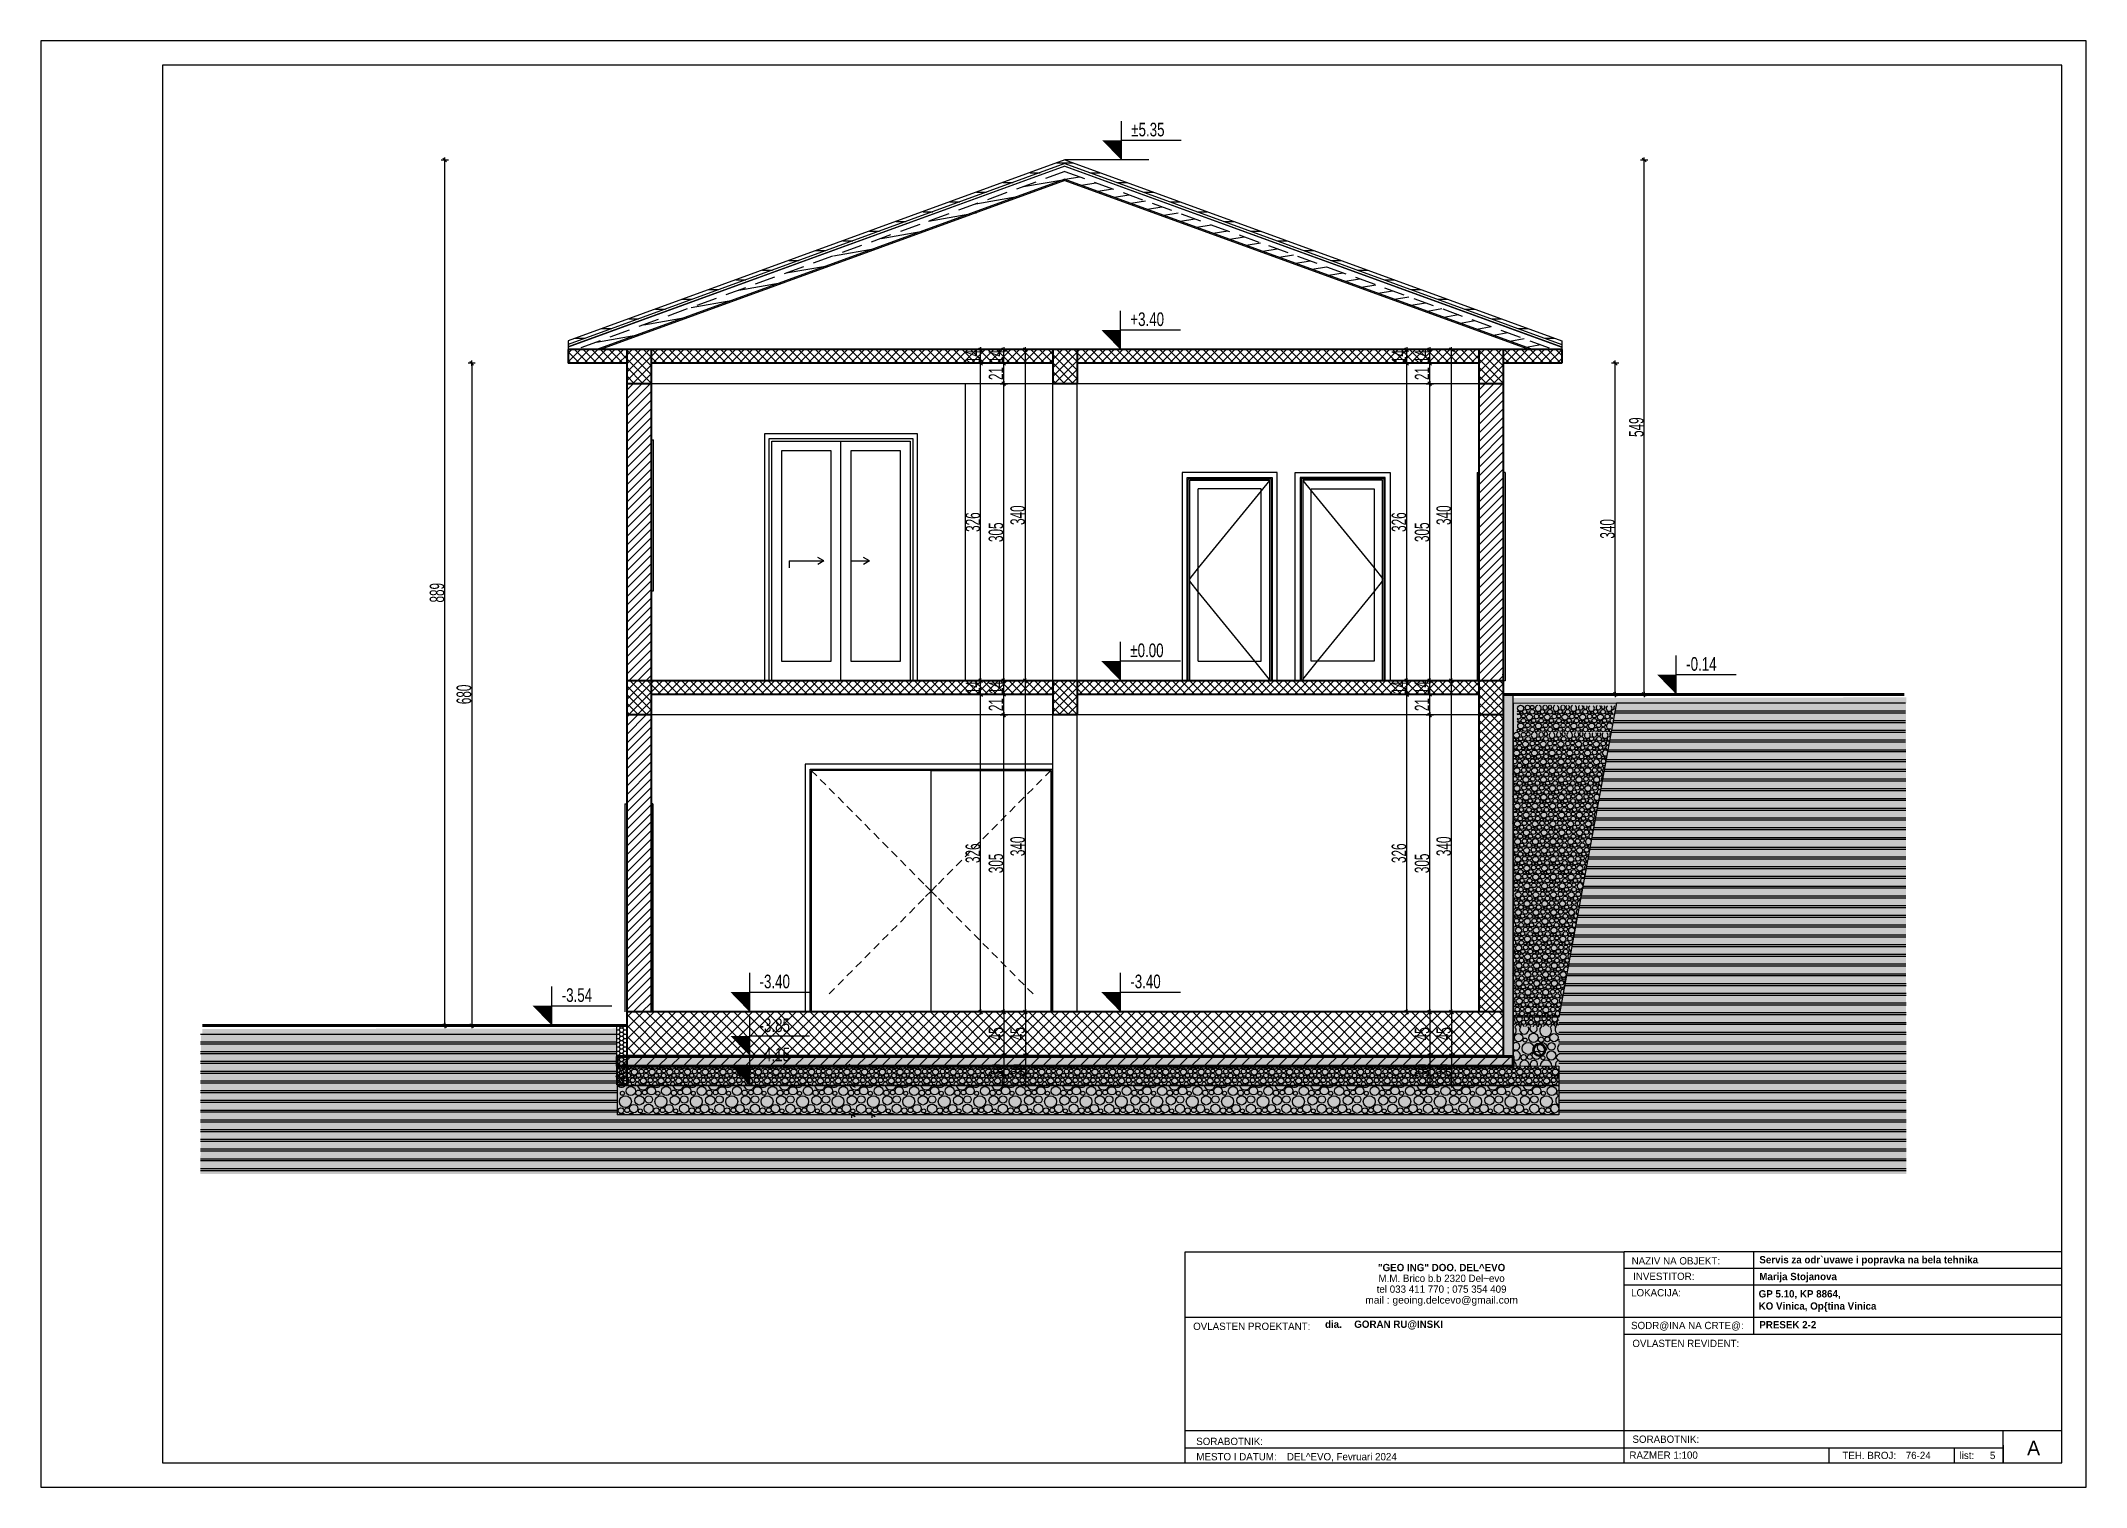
# Model space of a CAD drawing. Header units: millimetres. Extents: x -115530 to 122462, y -34508 to 119375.
# Drawn here: x 75963 to 96963, y 90853 to 105703 of the extents above; entities that cross this region are included whole.
import ezdxf

# ---------------------------------------------------------------- set-up
doc = ezdxf.new("R2010")
doc.units = ezdxf.units.MM
doc.header["$MEASUREMENT"] = 0
doc.linetypes.add('Hidden Line', pattern=[317.5, 211.666667, -105.833333])
for name, color, linetype, lineweight in [('101', 253, 'Continuous', 15), ('21', 7, 'Continuous', 50), ('23', 8, 'Continuous', 30), ('29', 7, 'Continuous', 50), ('61', 254, 'Continuous', 20), ('dimenzija', 7, 'Continuous', 13), ('Fasada kontaktna', 40, 'Continuous', 20), ('Lines_Pen_No__1', 7, 'Continuous', 13), ('New_Shell - Roof_Pen_No__141', 7, 'Continuous', 13), ('New_Shell - Roof_Pen_No__142', 7, 'Continuous', 13), ('New_Shell - Roof_Pen_No__152', 7, 'Continuous', 13), ('New_Shell - Roof_Pen_No__154', 7, 'Continuous', 13), ('New_Shell - Roof_Pen_No__156', 7, 'Continuous', 13), ('New_Site & Landscape - Terrain_Pen_No__53', 54, 'Continuous', 25), ('New_Structural - Bearing_Pen_No__27', 7, 'Continuous', 25), ('New_Structural - Bearing_Pen_No__29', 7, 'Continuous', 25), ('Pecat_Pen_No__1', 7, 'Continuous', 13), ('Roofs_Pen_No__1', 7, 'Continuous', 13), ('zidoviii', 7, 'Continuous', 35)]:
    doc.layers.add(name, color=color, linetype=linetype, lineweight=lineweight)
for name, color, linetype, lineweight, true_color in [('102', 7, 'Continuous', 15, 0xe0e0e0), ('104', 7, 'Continuous', 15, 0x3e3e3e), ('161', 7, 'Continuous', 15, 0x6a6a6a), ('19', 7, 'Continuous', 0, 0xe4e4e4), ('65', 7, 'Continuous', 20, 0x4e4e4e), ('HATCH 2', 7, 'Continuous', 9, 0x575757), ('New_Shell - Roof_Pen_No__159', 7, 'Continuous', 13, 0x97c9ff), ('New_Shell - Roof_Pen_No__172', 7, 'Continuous', 13, 0x6a6a6a), ('New_Shell - Roof_Pen_No__174', 7, 'Continuous', 13, 0x6a6a6a), ('New_Shell - Roof_Pen_No__176', 7, 'Continuous', 13, 0x6a6a6a), ('New_Structural - Bearing_Pen_No__168', 7, 'Continuous', 13, 0x6a6a6a), ('New_Structural - Bearing_Pen_No__3', 7, 'Continuous', 18, 0xff6600), ('New_Structural - Bearing_Pen_No__87', 7, 'Continuous', 13, 0x6a6a6a)]:
    doc.layers.add(name, color=color, linetype=linetype, lineweight=lineweight, true_color=true_color)
doc.styles.add('GENERATED_STYLE_5', font='')
doc.styles.add('PLATEIA', font='CGSAPPS.shx', dxfattribs={"width": 0.6})
doc.styles.add('ROM', font='ROMANS.SHX', dxfattribs={"width": 0.7})
doc.styles.get('GENERATED_STYLE_5').set_extended_font_data('MAC C Swiss cyrillic', bold=True)
doc.dimstyles.new('50', dxfattribs={"dimtxt": 150, "dimasz": 0.5, "dimexe": 0.18, "dimexo": 0.0625, "dimgap": 4, "dimtad": 1, "dimdec": 0, "dimlfac": 0.1, "dimzin": 12, "dimdsep": 46, "dimtxsty": 'PLATEIA', "dimblk": 'A$C321216CB', "dimcen": 0.09, "dimse1": 1, "dimse2": 1, "dimclrd": 256, "dimclrt": 256, "dimadec": 3, "dimazin": 0, "dimtfac": 1, "dimtdec": 0, "dimtix": 1, "dimtmove": 2, "dimatfit": 3, "dimldrblk": 'A$C321216CB', "dimfxl": 1, "dimtolj": 1, "dimtzin": 0, "dimlwd": -1, "dimarcsym": 0})
pattern_1 = [(45, (-126764.08, 62462.3), (-44.194174, 44.194174), [])]
pattern_2 = [(45, (-110329.44, 76693.47), (-44.194174, 44.194174), []), (135, (-110329.44, 76693.47), (-44.194174, -44.194174), [])]
pattern_3 = [(0, (23964, 68949.79), (0, 173.2051), [0, -100]), (0, (24014, 69036.39), (0, 173.2051), [0, -100])]
pattern_4 = [(10, (23964, 68949.785), (-15.62834, 88.6327), [])]
pattern_5 = [(0, (23964, 68949.79), (0, 100), [])]

msp = doc.modelspace()

# ---------------------------------------------------------------- texts
at = {"color": 0, "char_height": 140, "attachment_point": 1, "style": 'ROM'}
for s, insert in [('{\\fHelvetica|b0|i0|c0|p1;±5.35}', (87158.41, 104863.12)), ('{\\fHelvetica|b0|i0|c0|p1;+3.40}', (87148.91, 102915.63)), ('{\\fHelvetica|b0|i0|c0|p1;±0.00}', (87148.91, 99515.63)), ('{\\fHelvetica|b0|i0|c0|p1;-0.14}', (92856.88, 99375.63)), ('{\\fHelvetica|b0|i0|c0|p1;-3.54}', (81310.88, 95975.63)), ('{\\fHelvetica|b0|i0|c0|p1;-3.40}', (83342.1, 96115.63)), ('{\\fHelvetica|b0|i0|c0|p1;-3.40}', (87148.91, 96115.63)), ('{\\fHelvetica|b0|i0|c0|p1;-3.40}', (87148.91, 96115.63)), ('{\\fHelvetica|b0|i0|c0|p1;-3.85}', (83342.1, 95665.63)), ('{\\fHelvetica|b0|i0|c0|p1;-4.15}', (83342.1, 95365.63))]:
    msp.add_mtext(s, dxfattribs=dict(at, insert=insert))
at = {"layer": 'Pecat_Pen_No__1', "linetype": 'Continuous', "insert": (90345.17, 92930.38), "char_height": 75, "attachment_point": 5, "line_spacing_factor": 0.887159, "style": 'GENERATED_STYLE_5'}
msp.add_mtext('\\A1;{\\fMAC C Swiss|b1|i0|c0|p34;"GEO ING" DOO. DEL^ EVO}\\P{\\fMAC C Swiss|b0|i0|c0|p34;M.M. Brico b.b 2320 Del~evo \\Ptel 033 411 770 ; 075 354 409 \\P\\fArial|b0|i0|c0|p34;mail : geoing.delcevo@gmail.com}', dxfattribs=at)
at = {"layer": 'Pecat_Pen_No__1', "linetype": 'Continuous', "style": 'GENERATED_STYLE_5'}
for s, insert, char_height, attachment_point in [('\\pqc;{\\fMAC C Swiss|b0|i0|c0|p0;NAZIV NA OBJEKT:}', (92750.25, 93214.08), 75, 2), ('\\pqc;{\\fMAC C Swiss|b0|i0|c0|p0;INVESTITOR:}', (92626.37, 93055.29), 75, 2), ('{\\fMAC C Swiss|b1|i0|c0|p34;Servis za odr`uvawe i popravka na bela tehnika}', (93608.01, 93225.83), 75, 1), ('{\\fMAC C Swiss|b1|i0|c0|p34;Marija Stojanova}', (93607.22, 93053.34), 75, 1), ('\\pqc;{\\fMAC C Swiss|b0|i0|c0|p0;LOKACIJA:}', (92546.95, 92886.8), 75, 2), ('\\A1;{\\fMAC C Swiss|b1|i0|c0|p34; GP 5.10, KP 8864,  \\P KO Vinica, Op\\{tina Vinica}', (93572.63, 92875.59), 75, 1), ('{\\fMAC C Swiss|b0|i0|c0|p34;OVLASTEN PROEKTANT:}', (87793.85, 92541.79), 75, 1), ('{\\fMAC C Swiss|b1|i0|c0|p34;dia.^IGORAN RU@INSKI}', (89148.3, 92563.26), 75, 1), ('\\pqc;{\\fMAC C Swiss|b0|i0|c0|p0;SODR@INA NA CRTE@:}', (92868.81, 92550.33), 75, 2), ('{\\fMAC C Swiss|b1|i0|c0|p34;PRESEK 2-2}', (93607.22, 92558.34), 75, 1), ('\\pqc;{\\fMAC C Swiss|b0|i0|c0|p0;OVLASTEN REVIDENT:}', (92852.95, 92366.52), 75, 2), ('\\pqc;{\\fMAC C Swiss|b0|i0|c0|p0;SORABOTNIK:}', (88168.34, 91360.26), 75, 2), ('\\pqc;{\\fMAC C Swiss|b0|i0|c0|p0;SORABOTNIK:}', (92647.5, 91382.85), 75, 2), ('\\pqc;{\\fMAC C Swiss|b0|i0|c0|p0;MESTO I DATUM:}', (88239.28, 91203.19), 75, 2), ('{\\fMAC C Swiss|b0|i0|c0|p34;DEL^ EVO, Fevruari 2024}', (88756.75, 91203.19), 75, 1), ('{\\fMAC C Swiss|b0|i0|c0|p0;\\A1;RAZMER 1:100^I}', (92273.88, 91219.41), 75, 1), ('\\pqc;{\\fMAC C Swiss|b0|i0|c0|p0;TEH. BROJ:}', (94736.1, 91216.1), 75, 2), ('{\\fMAC C Swiss|b0|i0|c0|p34;76-24}', (95111.06, 91216.1), 75, 1), ('{\\fMAC C Swiss|b0|i0|c0|p34;list:}', (95663.5, 91216.1), 75, 1), ('{\\fMAC C Swiss|b0|i0|c0|p34;5}', (95975.26, 91216.1), 75, 1), ('{\\fMAC C Swiss|b0|i0|c0|p34;A}', (96423.92, 91255.12), 150, 5)]:
    msp.add_mtext(s, dxfattribs=dict(at, insert=insert, char_height=char_height, attachment_point=attachment_point))

# ---------------------------------------------------------------- blocks, each defined once
blk = doc.blocks.new('A$C321216CB')
for p, q in [((-54, 0), (54, 0)), ((-38, -38), (38, 38)), ((0, -75), (0, 75))]:
    blk.add_line(p, q)
blk = doc.blocks.new('*D949')
at = {"layer": 'DEFPOINTS', "color": 0, "transparency": 16777216}
for p in [(85849, 98783), (86353, 98783), (86039, 95733)]:
    blk.add_point(p, dxfattribs=at)
at = {"layer": 'dimenzija', "transparency": 16777216}
blk.add_line((85849, 95733), (85849, 98782), dxfattribs=at)
at = {"layer": 'dimenzija', "transparency": 16777216, "xscale": 0.5, "yscale": 0.5, "zscale": 0.5}
for p, rotation in [((85849, 98783), 90), ((85849, 95733), 270)]:
    blk.add_blockref('A$C321216CB', p, dxfattribs=dict(at, rotation=rotation))
at = {"layer": 'dimenzija', "transparency": 16777216, "insert": (85770, 97258), "char_height": 150, "attachment_point": 5, "rotation": 90, "style": 'PLATEIA'}
blk.add_mtext('\\A1;305', dxfattribs=at)
blk = doc.blocks.new('*D950')
at = {"layer": 'DEFPOINTS', "color": 0, "transparency": 16777216}
for p in [(85849, 98993), (86412, 98993), (86039, 98783)]:
    blk.add_point(p, dxfattribs=at)
at = {"layer": 'dimenzija', "transparency": 16777216}
blk.add_line((85849, 98783), (85849, 98992), dxfattribs=at)
at = {"layer": 'dimenzija', "transparency": 16777216, "xscale": 0.5, "yscale": 0.5, "zscale": 0.5}
for p, rotation in [((85849, 98993), 90), ((85849, 98783), 270)]:
    blk.add_blockref('A$C321216CB', p, dxfattribs=dict(at, rotation=rotation))
at = {"layer": 'dimenzija', "transparency": 16777216, "insert": (85770, 98888), "char_height": 150, "attachment_point": 5, "rotation": 90, "style": 'PLATEIA'}
blk.add_mtext('\\A1;21', dxfattribs=at)
blk = doc.blocks.new('*D951')
at = {"layer": 'DEFPOINTS', "color": 0, "transparency": 16777216}
for p in [(85849, 99133), (86412, 99133), (86412, 98993)]:
    blk.add_point(p, dxfattribs=at)
at = {"layer": 'dimenzija', "transparency": 16777216}
for p, q in [((85849, 99133), (85849, 99134)), ((85849, 98993), (85849, 99133)), ((85849, 98992), (85849, 98992))]:
    blk.add_line(p, q, dxfattribs=at)
at = {"layer": 'dimenzija', "transparency": 16777216, "xscale": 0.5, "yscale": 0.5, "zscale": 0.5}
for p, rotation in [((85849, 99133), 270), ((85849, 98993), 90)]:
    blk.add_blockref('A$C321216CB', p, dxfattribs=dict(at, rotation=rotation))
at = {"layer": 'dimenzija', "transparency": 16777216, "insert": (85770, 99063), "char_height": 150, "attachment_point": 5, "rotation": 90, "style": 'PLATEIA'}
blk.add_mtext('\\A1;14', dxfattribs=at)
blk = doc.blocks.new('*D952')
at = {"transparency": 16777216}
blk.add_line((85612, 95733), (85612, 98991), dxfattribs=at)
at = {"layer": 'DEFPOINTS', "color": 0, "transparency": 16777216}
for p in [(85612, 98992), (85612, 98992), (85574, 95733)]:
    blk.add_point(p, dxfattribs=at)
at = {"transparency": 16777216, "xscale": 0.5, "yscale": 0.5, "zscale": 0.5}
for p, rotation in [((85612, 98992), 90), ((85612, 95733), 270)]:
    blk.add_blockref('A$C321216CB', p, dxfattribs=dict(at, rotation=rotation))
at = {"transparency": 16777216, "insert": (85533, 97362), "char_height": 150, "attachment_point": 5, "rotation": 90, "style": 'PLATEIA'}
blk.add_mtext('\\A1;326', dxfattribs=at)
blk = doc.blocks.new('*D953')
at = {"transparency": 16777216}
for p, q in [((85612, 99133), (85612, 99134)), ((85612, 98993), (85612, 99133)), ((85612, 98992), (85612, 98992))]:
    blk.add_line(p, q, dxfattribs=at)
at = {"layer": 'DEFPOINTS', "color": 0, "transparency": 16777216}
for p in [(85612, 99133), (85612, 99133), (85612, 98993)]:
    blk.add_point(p, dxfattribs=at)
at = {"transparency": 16777216, "xscale": 0.5, "yscale": 0.5, "zscale": 0.5}
for p, rotation in [((85612, 99133), 270), ((85612, 98993), 90)]:
    blk.add_blockref('A$C321216CB', p, dxfattribs=dict(at, rotation=rotation))
at = {"transparency": 16777216, "insert": (85533, 99063), "char_height": 150, "attachment_point": 5, "rotation": 90, "style": 'PLATEIA'}
blk.add_mtext('\\A1;14', dxfattribs=at)
blk = doc.blocks.new('*D954')
at = {"transparency": 16777216}
blk.add_line((86072, 95733), (86072, 99132), dxfattribs=at)
at = {"layer": 'DEFPOINTS', "color": 0, "transparency": 16777216}
for p in [(86072, 99133), (86072, 99133), (86039, 95733)]:
    blk.add_point(p, dxfattribs=at)
at = {"transparency": 16777216, "xscale": 0.5, "yscale": 0.5, "zscale": 0.5}
for p, rotation in [((86072, 99133), 90), ((86072, 95733), 270)]:
    blk.add_blockref('A$C321216CB', p, dxfattribs=dict(at, rotation=rotation))
at = {"transparency": 16777216, "insert": (85993, 97433), "char_height": 150, "attachment_point": 5, "rotation": 90, "style": 'PLATEIA'}
blk.add_mtext('\\A1;340', dxfattribs=at)
blk = doc.blocks.new('*D955')
at = {"layer": 'DEFPOINTS', "color": 0, "transparency": 16777216}
for p in [(90224, 98783), (90728, 98783), (90414, 95733)]:
    blk.add_point(p, dxfattribs=at)
at = {"layer": 'dimenzija', "transparency": 16777216}
blk.add_line((90224, 95733), (90224, 98782), dxfattribs=at)
at = {"layer": 'dimenzija', "transparency": 16777216, "xscale": 0.5, "yscale": 0.5, "zscale": 0.5}
for p, rotation in [((90224, 98783), 90), ((90224, 95733), 270)]:
    blk.add_blockref('A$C321216CB', p, dxfattribs=dict(at, rotation=rotation))
at = {"layer": 'dimenzija', "transparency": 16777216, "insert": (90145, 97258), "char_height": 150, "attachment_point": 5, "rotation": 90, "style": 'PLATEIA'}
blk.add_mtext('\\A1;305', dxfattribs=at)
blk = doc.blocks.new('*D956')
at = {"layer": 'DEFPOINTS', "color": 0, "transparency": 16777216}
for p in [(90224, 98993), (90787, 98993), (90414, 98783)]:
    blk.add_point(p, dxfattribs=at)
at = {"layer": 'dimenzija', "transparency": 16777216}
blk.add_line((90224, 98783), (90224, 98992), dxfattribs=at)
at = {"layer": 'dimenzija', "transparency": 16777216, "xscale": 0.5, "yscale": 0.5, "zscale": 0.5}
for p, rotation in [((90224, 98993), 90), ((90224, 98783), 270)]:
    blk.add_blockref('A$C321216CB', p, dxfattribs=dict(at, rotation=rotation))
at = {"layer": 'dimenzija', "transparency": 16777216, "insert": (90145, 98888), "char_height": 150, "attachment_point": 5, "rotation": 90, "style": 'PLATEIA'}
blk.add_mtext('\\A1;21', dxfattribs=at)
blk = doc.blocks.new('*D957')
at = {"layer": 'DEFPOINTS', "color": 0, "transparency": 16777216}
for p in [(90224, 99133), (90787, 99133), (90787, 98993)]:
    blk.add_point(p, dxfattribs=at)
at = {"layer": 'dimenzija', "transparency": 16777216}
for p, q in [((90224, 99133), (90224, 99134)), ((90224, 98993), (90224, 99133)), ((90224, 98992), (90224, 98992))]:
    blk.add_line(p, q, dxfattribs=at)
at = {"layer": 'dimenzija', "transparency": 16777216, "xscale": 0.5, "yscale": 0.5, "zscale": 0.5}
for p, rotation in [((90224, 99133), 270), ((90224, 98993), 90)]:
    blk.add_blockref('A$C321216CB', p, dxfattribs=dict(at, rotation=rotation))
at = {"layer": 'dimenzija', "transparency": 16777216, "insert": (90145, 99063), "char_height": 150, "attachment_point": 5, "rotation": 90, "style": 'PLATEIA'}
blk.add_mtext('\\A1;14', dxfattribs=at)
blk = doc.blocks.new('*D958')
at = {"transparency": 16777216}
blk.add_line((89987, 95733), (89987, 98991), dxfattribs=at)
at = {"layer": 'DEFPOINTS', "color": 0, "transparency": 16777216}
for p in [(89987, 98992), (89987, 98992), (89949, 95733)]:
    blk.add_point(p, dxfattribs=at)
at = {"transparency": 16777216, "xscale": 0.5, "yscale": 0.5, "zscale": 0.5}
for p, rotation in [((89987, 98992), 90), ((89987, 95733), 270)]:
    blk.add_blockref('A$C321216CB', p, dxfattribs=dict(at, rotation=rotation))
at = {"transparency": 16777216, "insert": (89908, 97362), "char_height": 150, "attachment_point": 5, "rotation": 90, "style": 'PLATEIA'}
blk.add_mtext('\\A1;326', dxfattribs=at)
blk = doc.blocks.new('*D959')
at = {"transparency": 16777216}
for p, q in [((89987, 99133), (89987, 99134)), ((89987, 98993), (89987, 99133)), ((89987, 98992), (89987, 98992))]:
    blk.add_line(p, q, dxfattribs=at)
at = {"layer": 'DEFPOINTS', "color": 0, "transparency": 16777216}
for p in [(89987, 99133), (89987, 99133), (89987, 98993)]:
    blk.add_point(p, dxfattribs=at)
at = {"transparency": 16777216, "xscale": 0.5, "yscale": 0.5, "zscale": 0.5}
for p, rotation in [((89987, 99133), 270), ((89987, 98993), 90)]:
    blk.add_blockref('A$C321216CB', p, dxfattribs=dict(at, rotation=rotation))
at = {"transparency": 16777216, "insert": (89908, 99063), "char_height": 150, "attachment_point": 5, "rotation": 90, "style": 'PLATEIA'}
blk.add_mtext('\\A1;14', dxfattribs=at)
blk = doc.blocks.new('*D960')
at = {"transparency": 16777216}
blk.add_line((90447, 95733), (90447, 99132), dxfattribs=at)
at = {"layer": 'DEFPOINTS', "color": 0, "transparency": 16777216}
for p in [(90447, 99133), (90447, 99133), (90414, 95733)]:
    blk.add_point(p, dxfattribs=at)
at = {"transparency": 16777216, "xscale": 0.5, "yscale": 0.5, "zscale": 0.5}
for p, rotation in [((90447, 99133), 90), ((90447, 95733), 270)]:
    blk.add_blockref('A$C321216CB', p, dxfattribs=dict(at, rotation=rotation))
at = {"transparency": 16777216, "insert": (90368, 97433), "char_height": 150, "attachment_point": 5, "rotation": 90, "style": 'PLATEIA'}
blk.add_mtext('\\A1;340', dxfattribs=at)
blk = doc.blocks.new('*D961')
at = {"layer": 'DEFPOINTS', "color": 0, "transparency": 16777216}
for p in [(85849, 102183), (86353, 102183), (86039, 99133)]:
    blk.add_point(p, dxfattribs=at)
at = {"layer": 'dimenzija', "transparency": 16777216}
blk.add_line((85849, 99133), (85849, 102182), dxfattribs=at)
at = {"layer": 'dimenzija', "transparency": 16777216, "xscale": 0.5, "yscale": 0.5, "zscale": 0.5}
for p, rotation in [((85849, 102183), 90), ((85849, 99133), 270)]:
    blk.add_blockref('A$C321216CB', p, dxfattribs=dict(at, rotation=rotation))
at = {"layer": 'dimenzija', "transparency": 16777216, "insert": (85770, 100658), "char_height": 150, "attachment_point": 5, "rotation": 90, "style": 'PLATEIA'}
blk.add_mtext('\\A1;305', dxfattribs=at)
blk = doc.blocks.new('*D962')
at = {"layer": 'DEFPOINTS', "color": 0, "transparency": 16777216}
for p in [(85849, 102393), (86412, 102393), (86039, 102183)]:
    blk.add_point(p, dxfattribs=at)
at = {"layer": 'dimenzija', "transparency": 16777216}
blk.add_line((85849, 102183), (85849, 102392), dxfattribs=at)
at = {"layer": 'dimenzija', "transparency": 16777216, "xscale": 0.5, "yscale": 0.5, "zscale": 0.5}
for p, rotation in [((85849, 102393), 90), ((85849, 102183), 270)]:
    blk.add_blockref('A$C321216CB', p, dxfattribs=dict(at, rotation=rotation))
at = {"layer": 'dimenzija', "transparency": 16777216, "insert": (85770, 102288), "char_height": 150, "attachment_point": 5, "rotation": 90, "style": 'PLATEIA'}
blk.add_mtext('\\A1;21', dxfattribs=at)
blk = doc.blocks.new('*D963')
at = {"layer": 'DEFPOINTS', "color": 0, "transparency": 16777216}
for p in [(85849, 102533), (86412, 102533), (86412, 102393)]:
    blk.add_point(p, dxfattribs=at)
at = {"layer": 'dimenzija', "transparency": 16777216}
for p, q in [((85849, 102533), (85849, 102534)), ((85849, 102393), (85849, 102533)), ((85849, 102392), (85849, 102392))]:
    blk.add_line(p, q, dxfattribs=at)
at = {"layer": 'dimenzija', "transparency": 16777216, "xscale": 0.5, "yscale": 0.5, "zscale": 0.5}
for p, rotation in [((85849, 102533), 270), ((85849, 102393), 90)]:
    blk.add_blockref('A$C321216CB', p, dxfattribs=dict(at, rotation=rotation))
at = {"layer": 'dimenzija', "transparency": 16777216, "insert": (85770, 102463), "char_height": 150, "attachment_point": 5, "rotation": 90, "style": 'PLATEIA'}
blk.add_mtext('\\A1;14', dxfattribs=at)
blk = doc.blocks.new('*D964')
at = {"transparency": 16777216}
blk.add_line((85612, 99133), (85612, 102391), dxfattribs=at)
at = {"layer": 'DEFPOINTS', "color": 0, "transparency": 16777216}
for p in [(85612, 102392), (85612, 102392), (85574, 99133)]:
    blk.add_point(p, dxfattribs=at)
at = {"transparency": 16777216, "xscale": 0.5, "yscale": 0.5, "zscale": 0.5}
for p, rotation in [((85612, 102392), 90), ((85612, 99133), 270)]:
    blk.add_blockref('A$C321216CB', p, dxfattribs=dict(at, rotation=rotation))
at = {"transparency": 16777216, "insert": (85533, 100762), "char_height": 150, "attachment_point": 5, "rotation": 90, "style": 'PLATEIA'}
blk.add_mtext('\\A1;326', dxfattribs=at)
blk = doc.blocks.new('*D965')
at = {"transparency": 16777216}
for p, q in [((85612, 102533), (85612, 102534)), ((85612, 102393), (85612, 102533)), ((85612, 102392), (85612, 102392))]:
    blk.add_line(p, q, dxfattribs=at)
at = {"layer": 'DEFPOINTS', "color": 0, "transparency": 16777216}
for p in [(85612, 102533), (85612, 102533), (85612, 102393)]:
    blk.add_point(p, dxfattribs=at)
at = {"transparency": 16777216, "xscale": 0.5, "yscale": 0.5, "zscale": 0.5}
for p, rotation in [((85612, 102533), 270), ((85612, 102393), 90)]:
    blk.add_blockref('A$C321216CB', p, dxfattribs=dict(at, rotation=rotation))
at = {"transparency": 16777216, "insert": (85533, 102463), "char_height": 150, "attachment_point": 5, "rotation": 90, "style": 'PLATEIA'}
blk.add_mtext('\\A1;14', dxfattribs=at)
blk = doc.blocks.new('*D966')
at = {"transparency": 16777216}
blk.add_line((86072, 99133), (86072, 102532), dxfattribs=at)
at = {"layer": 'DEFPOINTS', "color": 0, "transparency": 16777216}
for p in [(86072, 102533), (86072, 102533), (86039, 99133)]:
    blk.add_point(p, dxfattribs=at)
at = {"transparency": 16777216, "xscale": 0.5, "yscale": 0.5, "zscale": 0.5}
for p, rotation in [((86072, 102533), 90), ((86072, 99133), 270)]:
    blk.add_blockref('A$C321216CB', p, dxfattribs=dict(at, rotation=rotation))
at = {"transparency": 16777216, "insert": (85993, 100833), "char_height": 150, "attachment_point": 5, "rotation": 90, "style": 'PLATEIA'}
blk.add_mtext('\\A1;340', dxfattribs=at)
blk = doc.blocks.new('*D967')
at = {"layer": 'DEFPOINTS', "color": 0, "transparency": 16777216}
for p in [(90224, 102183), (90728, 102183), (90414, 99133)]:
    blk.add_point(p, dxfattribs=at)
at = {"layer": 'dimenzija', "transparency": 16777216}
blk.add_line((90224, 99133), (90224, 102182), dxfattribs=at)
at = {"layer": 'dimenzija', "transparency": 16777216, "xscale": 0.5, "yscale": 0.5, "zscale": 0.5}
for p, rotation in [((90224, 102183), 90), ((90224, 99133), 270)]:
    blk.add_blockref('A$C321216CB', p, dxfattribs=dict(at, rotation=rotation))
at = {"layer": 'dimenzija', "transparency": 16777216, "insert": (90145, 100658), "char_height": 150, "attachment_point": 5, "rotation": 90, "style": 'PLATEIA'}
blk.add_mtext('\\A1;305', dxfattribs=at)
blk = doc.blocks.new('*D968')
at = {"layer": 'DEFPOINTS', "color": 0, "transparency": 16777216}
for p in [(90224, 102393), (90787, 102393), (90414, 102183)]:
    blk.add_point(p, dxfattribs=at)
at = {"layer": 'dimenzija', "transparency": 16777216}
blk.add_line((90224, 102183), (90224, 102392), dxfattribs=at)
at = {"layer": 'dimenzija', "transparency": 16777216, "xscale": 0.5, "yscale": 0.5, "zscale": 0.5}
for p, rotation in [((90224, 102393), 90), ((90224, 102183), 270)]:
    blk.add_blockref('A$C321216CB', p, dxfattribs=dict(at, rotation=rotation))
at = {"layer": 'dimenzija', "transparency": 16777216, "insert": (90145, 102288), "char_height": 150, "attachment_point": 5, "rotation": 90, "style": 'PLATEIA'}
blk.add_mtext('\\A1;21', dxfattribs=at)
blk = doc.blocks.new('*D969')
at = {"layer": 'DEFPOINTS', "color": 0, "transparency": 16777216}
for p in [(90224, 102533), (90787, 102533), (90787, 102393)]:
    blk.add_point(p, dxfattribs=at)
at = {"layer": 'dimenzija', "transparency": 16777216}
for p, q in [((90224, 102533), (90224, 102534)), ((90224, 102393), (90224, 102533)), ((90224, 102392), (90224, 102392))]:
    blk.add_line(p, q, dxfattribs=at)
at = {"layer": 'dimenzija', "transparency": 16777216, "xscale": 0.5, "yscale": 0.5, "zscale": 0.5}
for p, rotation in [((90224, 102533), 270), ((90224, 102393), 90)]:
    blk.add_blockref('A$C321216CB', p, dxfattribs=dict(at, rotation=rotation))
at = {"layer": 'dimenzija', "transparency": 16777216, "insert": (90145, 102463), "char_height": 150, "attachment_point": 5, "rotation": 90, "style": 'PLATEIA'}
blk.add_mtext('\\A1;14', dxfattribs=at)
blk = doc.blocks.new('*D970')
at = {"transparency": 16777216}
blk.add_line((89987, 99133), (89987, 102391), dxfattribs=at)
at = {"layer": 'DEFPOINTS', "color": 0, "transparency": 16777216}
for p in [(89987, 102392), (89987, 102392), (89949, 99133)]:
    blk.add_point(p, dxfattribs=at)
at = {"transparency": 16777216, "xscale": 0.5, "yscale": 0.5, "zscale": 0.5}
for p, rotation in [((89987, 102392), 90), ((89987, 99133), 270)]:
    blk.add_blockref('A$C321216CB', p, dxfattribs=dict(at, rotation=rotation))
at = {"transparency": 16777216, "insert": (89908, 100762), "char_height": 150, "attachment_point": 5, "rotation": 90, "style": 'PLATEIA'}
blk.add_mtext('\\A1;326', dxfattribs=at)
blk = doc.blocks.new('*D971')
at = {"transparency": 16777216}
for p, q in [((89987, 102533), (89987, 102534)), ((89987, 102393), (89987, 102533)), ((89987, 102392), (89987, 102392))]:
    blk.add_line(p, q, dxfattribs=at)
at = {"layer": 'DEFPOINTS', "color": 0, "transparency": 16777216}
for p in [(89987, 102533), (89987, 102533), (89987, 102393)]:
    blk.add_point(p, dxfattribs=at)
at = {"transparency": 16777216, "xscale": 0.5, "yscale": 0.5, "zscale": 0.5}
for p, rotation in [((89987, 102533), 270), ((89987, 102393), 90)]:
    blk.add_blockref('A$C321216CB', p, dxfattribs=dict(at, rotation=rotation))
at = {"transparency": 16777216, "insert": (89908, 102463), "char_height": 150, "attachment_point": 5, "rotation": 90, "style": 'PLATEIA'}
blk.add_mtext('\\A1;14', dxfattribs=at)
blk = doc.blocks.new('*D972')
at = {"transparency": 16777216}
blk.add_line((90447, 99133), (90447, 102532), dxfattribs=at)
at = {"layer": 'DEFPOINTS', "color": 0, "transparency": 16777216}
for p in [(90447, 102533), (90447, 102533), (90414, 99133)]:
    blk.add_point(p, dxfattribs=at)
at = {"transparency": 16777216, "xscale": 0.5, "yscale": 0.5, "zscale": 0.5}
for p, rotation in [((90447, 102533), 90), ((90447, 99133), 270)]:
    blk.add_blockref('A$C321216CB', p, dxfattribs=dict(at, rotation=rotation))
at = {"transparency": 16777216, "insert": (90368, 100833), "char_height": 150, "attachment_point": 5, "rotation": 90, "style": 'PLATEIA'}
blk.add_mtext('\\A1;340', dxfattribs=at)
blk = doc.blocks.new('*D973')
at = {"transparency": 16777216}
blk.add_line((80386, 102392), (80386, 95593), dxfattribs=at)
at = {"layer": 'DEFPOINTS', "color": 0, "transparency": 16777216}
for p in [(81378, 102393), (80326, 95593), (80386, 95593)]:
    blk.add_point(p, dxfattribs=at)
at = {"transparency": 16777216, "xscale": 0.5, "yscale": 0.5, "zscale": 0.5}
for p, rotation in [((80386, 102393), 90), ((80386, 95593), 270)]:
    blk.add_blockref('A$C321216CB', p, dxfattribs=dict(at, rotation=rotation))
at = {"transparency": 16777216, "insert": (80307, 98993), "char_height": 150, "attachment_point": 5, "rotation": 90, "style": 'PLATEIA'}
blk.add_mtext('\\A1;680', dxfattribs=at)
blk = doc.blocks.new('*D1018')
at = {"transparency": 16777216}
blk.add_line((80110, 95593), (80110, 104480), dxfattribs=at)
at = {"layer": 'DEFPOINTS', "color": 0, "transparency": 16777216}
for p in [(80110, 104480), (86478, 104480), (80326, 95593)]:
    blk.add_point(p, dxfattribs=at)
at = {"transparency": 16777216, "xscale": 0.5, "yscale": 0.5, "zscale": 0.5}
for p, rotation in [((80110, 104480), 90), ((80110, 95593), 270)]:
    blk.add_blockref('A$C321216CB', p, dxfattribs=dict(at, rotation=rotation))
at = {"transparency": 16777216, "insert": (80031, 100037), "char_height": 150, "attachment_point": 5, "rotation": 90, "style": 'PLATEIA'}
blk.add_mtext('\\A1;889', dxfattribs=at)
blk = doc.blocks.new('*D1019')
at = {"transparency": 16777216}
blk.add_line((92128, 98993), (92128, 102392), dxfattribs=at)
at = {"layer": 'DEFPOINTS', "color": 0, "transparency": 16777216}
for p in [(91578, 102393), (92128, 102393), (92226, 98993)]:
    blk.add_point(p, dxfattribs=at)
at = {"transparency": 16777216, "xscale": 0.5, "yscale": 0.5, "zscale": 0.5}
for p, rotation in [((92128, 102393), 90), ((92128, 98993), 270)]:
    blk.add_blockref('A$C321216CB', p, dxfattribs=dict(at, rotation=rotation))
at = {"transparency": 16777216, "insert": (92049, 100693), "char_height": 150, "attachment_point": 5, "rotation": 90, "style": 'PLATEIA'}
blk.add_mtext('\\A1;340', dxfattribs=at)
blk = doc.blocks.new('*D1020')
at = {"transparency": 16777216}
blk.add_line((92425, 98993), (92425, 104480), dxfattribs=at)
at = {"layer": 'DEFPOINTS', "color": 0, "transparency": 16777216}
for p in [(87338, 104480), (92425, 104480), (92404, 98993)]:
    blk.add_point(p, dxfattribs=at)
at = {"transparency": 16777216, "xscale": 0.5, "yscale": 0.5, "zscale": 0.5}
for p, rotation in [((92425, 104480), 90), ((92425, 98993), 270)]:
    blk.add_blockref('A$C321216CB', p, dxfattribs=dict(at, rotation=rotation))
at = {"transparency": 16777216, "insert": (92346, 101737), "char_height": 150, "attachment_point": 5, "rotation": 90, "style": 'PLATEIA'}
blk.add_mtext('\\A1;549', dxfattribs=at)
blk = doc.blocks.new('*D1010')
at = {"layer": 'DEFPOINTS', "color": 0, "transparency": 16777216}
for p in [(85795, 95733), (85654, 95283), (86071, 95283)]:
    blk.add_point(p, dxfattribs=at)
at = {"layer": 'dimenzija', "transparency": 16777216}
blk.add_line((86071, 95733), (86071, 95284), dxfattribs=at)
at = {"layer": 'dimenzija', "transparency": 16777216, "xscale": 0.5, "yscale": 0.5, "zscale": 0.5}
for p, rotation in [((86071, 95733), 90), ((86071, 95283), 270)]:
    blk.add_blockref('A$C321216CB', p, dxfattribs=dict(at, rotation=rotation))
at = {"layer": 'dimenzija', "transparency": 16777216, "insert": (85992, 95508), "char_height": 150, "attachment_point": 5, "rotation": 90, "style": 'PLATEIA'}
blk.add_mtext('\\A1;45', dxfattribs=at)
blk = doc.blocks.new('*D1011')
at = {"layer": 'DEFPOINTS', "color": 0, "transparency": 16777216}
for p in [(85654, 95283), (85643, 94983), (86071, 94983)]:
    blk.add_point(p, dxfattribs=at)
at = {"layer": 'dimenzija', "transparency": 16777216}
blk.add_line((86071, 95283), (86071, 94984), dxfattribs=at)
at = {"layer": 'dimenzija', "transparency": 16777216, "xscale": 0.5, "yscale": 0.5, "zscale": 0.5}
for p, rotation in [((86071, 95283), 90), ((86071, 94983), 270)]:
    blk.add_blockref('A$C321216CB', p, dxfattribs=dict(at, rotation=rotation))
at = {"layer": 'dimenzija', "transparency": 16777216, "insert": (85992, 95133), "char_height": 150, "attachment_point": 5, "rotation": 90, "style": 'PLATEIA'}
blk.add_mtext('\\A1;30', dxfattribs=at)
blk = doc.blocks.new('*D1012')
at = {"layer": 'DEFPOINTS', "color": 0, "transparency": 16777216}
for p in [(85795, 95733), (85654, 95283), (85849, 95283)]:
    blk.add_point(p, dxfattribs=at)
at = {"layer": 'dimenzija', "transparency": 16777216}
blk.add_line((85849, 95733), (85849, 95284), dxfattribs=at)
at = {"layer": 'dimenzija', "transparency": 16777216, "xscale": 0.5, "yscale": 0.5, "zscale": 0.5}
for p, rotation in [((85849, 95733), 90), ((85849, 95283), 270)]:
    blk.add_blockref('A$C321216CB', p, dxfattribs=dict(at, rotation=rotation))
at = {"layer": 'dimenzija', "transparency": 16777216, "insert": (85770, 95508), "char_height": 150, "attachment_point": 5, "rotation": 90, "style": 'PLATEIA'}
blk.add_mtext('\\A1;45', dxfattribs=at)
blk = doc.blocks.new('*D1013')
at = {"layer": 'DEFPOINTS', "color": 0, "transparency": 16777216}
for p in [(85654, 95283), (85735, 94983), (85849, 94983)]:
    blk.add_point(p, dxfattribs=at)
at = {"layer": 'dimenzija', "transparency": 16777216}
blk.add_line((85849, 95283), (85849, 94984), dxfattribs=at)
at = {"layer": 'dimenzija', "transparency": 16777216, "xscale": 0.5, "yscale": 0.5, "zscale": 0.5}
for p, rotation in [((85849, 95283), 90), ((85849, 94983), 270)]:
    blk.add_blockref('A$C321216CB', p, dxfattribs=dict(at, rotation=rotation))
at = {"layer": 'dimenzija', "transparency": 16777216, "insert": (85770, 95133), "char_height": 150, "attachment_point": 5, "rotation": 90, "style": 'PLATEIA'}
blk.add_mtext('\\A1;30', dxfattribs=at)
blk = doc.blocks.new('*D1014')
at = {"layer": 'DEFPOINTS', "color": 0, "transparency": 16777216}
for p in [(90170, 95733), (90029, 95283), (90446, 95283)]:
    blk.add_point(p, dxfattribs=at)
at = {"layer": 'dimenzija', "transparency": 16777216}
blk.add_line((90446, 95733), (90446, 95284), dxfattribs=at)
at = {"layer": 'dimenzija', "transparency": 16777216, "xscale": 0.5, "yscale": 0.5, "zscale": 0.5}
for p, rotation in [((90446, 95733), 90), ((90446, 95283), 270)]:
    blk.add_blockref('A$C321216CB', p, dxfattribs=dict(at, rotation=rotation))
at = {"layer": 'dimenzija', "transparency": 16777216, "insert": (90367, 95508), "char_height": 150, "attachment_point": 5, "rotation": 90, "style": 'PLATEIA'}
blk.add_mtext('\\A1;45', dxfattribs=at)
blk = doc.blocks.new('*D1015')
at = {"layer": 'DEFPOINTS', "color": 0, "transparency": 16777216}
for p in [(90029, 95283), (90018, 94983), (90446, 94983)]:
    blk.add_point(p, dxfattribs=at)
at = {"layer": 'dimenzija', "transparency": 16777216}
blk.add_line((90446, 95283), (90446, 94984), dxfattribs=at)
at = {"layer": 'dimenzija', "transparency": 16777216, "xscale": 0.5, "yscale": 0.5, "zscale": 0.5}
for p, rotation in [((90446, 95283), 90), ((90446, 94983), 270)]:
    blk.add_blockref('A$C321216CB', p, dxfattribs=dict(at, rotation=rotation))
at = {"layer": 'dimenzija', "transparency": 16777216, "insert": (90367, 95133), "char_height": 150, "attachment_point": 5, "rotation": 90, "style": 'PLATEIA'}
blk.add_mtext('\\A1;30', dxfattribs=at)
blk = doc.blocks.new('*D1016')
at = {"layer": 'DEFPOINTS', "color": 0, "transparency": 16777216}
for p in [(90170, 95733), (90029, 95283), (90224, 95283)]:
    blk.add_point(p, dxfattribs=at)
at = {"layer": 'dimenzija', "transparency": 16777216}
blk.add_line((90224, 95733), (90224, 95284), dxfattribs=at)
at = {"layer": 'dimenzija', "transparency": 16777216, "xscale": 0.5, "yscale": 0.5, "zscale": 0.5}
for p, rotation in [((90224, 95733), 90), ((90224, 95283), 270)]:
    blk.add_blockref('A$C321216CB', p, dxfattribs=dict(at, rotation=rotation))
at = {"layer": 'dimenzija', "transparency": 16777216, "insert": (90145, 95508), "char_height": 150, "attachment_point": 5, "rotation": 90, "style": 'PLATEIA'}
blk.add_mtext('\\A1;45', dxfattribs=at)
blk = doc.blocks.new('*D1017')
at = {"layer": 'DEFPOINTS', "color": 0, "transparency": 16777216}
for p in [(90029, 95283), (90110, 94983), (90224, 94983)]:
    blk.add_point(p, dxfattribs=at)
at = {"layer": 'dimenzija', "transparency": 16777216}
blk.add_line((90224, 95283), (90224, 94984), dxfattribs=at)
at = {"layer": 'dimenzija', "transparency": 16777216, "xscale": 0.5, "yscale": 0.5, "zscale": 0.5}
for p, rotation in [((90224, 95283), 90), ((90224, 94983), 270)]:
    blk.add_blockref('A$C321216CB', p, dxfattribs=dict(at, rotation=rotation))
at = {"layer": 'dimenzija', "transparency": 16777216, "insert": (90145, 95133), "char_height": 150, "attachment_point": 5, "rotation": 90, "style": 'PLATEIA'}
blk.add_mtext('\\A1;30', dxfattribs=at)
blk = doc.blocks.new('*X1023')
at = {"layer": '101', "color": 253, "linetype": 'Continuous', "lineweight": 15}
for centre, radius in [((322.97, 105.13), 0.851), ((324.32, 104.62), 0.414), ((326.04, 105.09), 0.946), ((327.62, 104.7), 0.572), ((328.9, 104.77), 0.501), ((330.25, 105.13), 0.851), ((324.02, 101.06), 0.572), ((324.94, 102.91), 1.22), ((325.3, 101.13), 0.501), ((326.65, 101.49), 0.851), ((327.82, 103.16), 0.954), ((327.99, 100.98), 0.414), ((329.72, 101.45), 0.946), ((329.74, 103.33), 0.767)]:
    blk.add_circle(centre, radius, dxfattribs=at)
for centre, radius, start, end in [((321.27, 106.55), 1.22, 297.1734, 39.4328), ((321.62, 104.77), 0.501, 294.067, 65.933), ((324.14, 106.8), 0.954, 146.3667, 33.6333), ((326.06, 106.97), 0.767, 152.6778, 27.3222), ((328.54, 106.55), 1.22, 140.5672, 39.4328), ((331.42, 106.8), 0.954, 146.3667, 258.7372), ((322.46, 103.33), 0.767, 214.4095, 145.5905), ((322.44, 101.45), 0.946, 229.6589, 130.3411), ((331.3, 101.06), 0.572, 96.7551, 263.2449), ((332.22, 102.91), 1.22, 143.9015, 216.0985), ((331.59, 104.62), 0.414, 151.8401, 208.1599), ((321.34, 99.27), 1.22, 1.0643, 66.6644), ((324.22, 99.52), 0.954, 346.2729, 193.7271), ((326.14, 99.69), 0.767, 328.3279, 211.6721), ((328.62, 99.27), 1.22, 1.0643, 178.9357), ((331.49, 99.52), 0.954, 105.8445, 193.7271)]:
    blk.add_arc(centre, radius, start, end, dxfattribs=at)
blk = doc.blocks.new('*X1024')
at = {"layer": '101', "color": 253, "linetype": 'Continuous', "lineweight": 15}
for centre, radius in [((322.68, 108.06), 0.286), ((323.32, 108.09), 0.251), ((324, 108.27), 0.426), ((324.67, 108.02), 0.207), ((325.53, 108.25), 0.473), ((326.32, 108.06), 0.286), ((326.96, 108.09), 0.251), ((327.63, 108.27), 0.426), ((328.31, 108.02), 0.207), ((329.17, 108.25), 0.473), ((329.96, 108.06), 0.286), ((330.6, 108.09), 0.251)]:
    blk.add_circle(centre, radius, dxfattribs=at)
for centre, radius, start, end in [((321.9, 109.19), 0.384, 258.6558, 20.2519), ((323.15, 108.98), 0.612, 145.6349, 34.3651), ((324.58, 109.1), 0.477, 152.4096, 27.5904), ((325.54, 109.19), 0.384, 159.7481, 20.2519), ((326.78, 108.98), 0.612, 145.6349, 34.3651), ((328.22, 109.1), 0.477, 152.4096, 27.5904), ((329.18, 109.19), 0.384, 159.7481, 20.2519), ((330.42, 108.98), 0.612, 145.6349, 34.3651), ((321.89, 108.25), 0.473, 262.0718, 97.9282), ((321.35, 107.16), 0.612, 15.6849, 37.8318), ((322.78, 107.28), 0.477, 4.9196, 175.0804), ((323.74, 107.37), 0.384, 352.9205, 187.0795), ((324.98, 107.16), 0.612, 15.6849, 164.3151), ((326.42, 107.28), 0.477, 4.9196, 175.0804), ((327.38, 107.37), 0.384, 352.9205, 187.0795), ((328.62, 107.16), 0.612, 15.6849, 164.3151), ((330.06, 107.28), 0.477, 4.9196, 175.0804), ((331.02, 107.37), 0.384, 56.2079, 187.0795), ((331.27, 108.27), 0.426, 95.626, 264.374)]:
    blk.add_arc(centre, radius, start, end, dxfattribs=at)
blk = doc.blocks.new('ff')
at = {"linetype": 'Continuous', "lineweight": 0, "true_color": 0xb5b5b5}
for points in [[(196305, 119050), (196306, 119000), (200443, 119000), (200443, 119058)], [(182948, 115600), (182949, 115652), (187206, 115658), (187206, 115600)]]:
    blk.add_hatch(color=253, dxfattribs=at).paths.add_polyline_path(points)
at = {"layer": '102', "linetype": 'Continuous', "lineweight": 15}
for points in [[(182928, 114164), (200444, 114164), (200440, 119003), (197467, 118998), (196876, 115774), (196876, 115274), (196876, 114766), (187207, 114772), (187204, 115604), (182936, 115604)], [(196406, 115372), (187206, 115372), (187206, 115272), (196406, 115272)]]:
    blk.add_hatch(color=256, dxfattribs=at).paths.add_polyline_path(points)
at = {"layer": '104', "linetype": 'Continuous', "lineweight": 15}
h = blk.add_hatch(dxfattribs=at)
h.set_pattern_fill('MASONRY_BLOCK_0001', color=256, scale=49.999997, style=0, pattern_type=2)
h.set_pattern_definition([(45, (232358.95, 118972.49), (-63.6396, 63.6396), [])])
h.paths.add_polyline_path([(187206, 115372), (187206, 115272), (196406, 115272), (196406, 115372)])
at = {"layer": '161', "linetype": 'Continuous', "lineweight": 15}
h = blk.add_hatch(dxfattribs=at)
h.set_pattern_fill('DOUBLE_1_1_0001', color=256, scale=49.999997, style=0, pattern_type=2)
h.set_pattern_definition([(180, (189177.82, 115725.27), (0, 100), []), (180, (189177.82, 115705.27), (0, 100), [])])
h.paths.add_polyline_path([(182930, 114164), (200444, 114164), (200437, 119001), (197472, 119001), (196876, 115774), (196876, 115274), (196876, 114766), (187208, 114766), (187203, 115605), (182930, 115604)])
at = {"layer": '19', "linetype": 'Continuous', "lineweight": 0}
for points in [[(196876, 115774), (197470, 119001), (196406, 118999), (196406, 115774)], [(196876, 115774), (196406, 115774), (196406, 115674), (196876, 115674)], [(196876, 115272), (196876, 115674), (196406, 115674), (196406, 115272)], [(196876, 115072), (196876, 115272), (187211, 115267), (187211, 115067)], [(196876, 114772), (196876, 115072), (187206, 115072), (187206, 114772)]]:
    blk.add_hatch(color=256, dxfattribs=at).paths.add_polyline_path(points)
for points in [[(196406, 118999), (196407, 115272)], [(187207, 115272), (187207, 114772)]]:
    blk.add_lwpolyline(points)
at = {"layer": '101', "linetype": 'Continuous', "lineweight": 15}
blk.add_line((196315, 119289), (196296, 119289), dxfattribs=at)
at = {"layer": '101', "color": 251, "linetype": 'Continuous', "lineweight": 15, "true_color": 0x5e5e5e, "flags": 128}
blk.add_lwpolyline([(196876, 115774), (196406, 115774), (196406, 118999), (197470, 119001)], close=True, dxfattribs=at)
for points in [[(187206, 115274), (196876, 115272), (196876, 115072), (187206, 115074)], [(187206, 115072), (196876, 115072), (196876, 114772), (187206, 114772)]]:
    blk.add_lwpolyline(points, dxfattribs=at)
at = {"layer": '101', "color": 253, "linetype": 'Continuous', "lineweight": 15}
for centre, radius in [((196484, 118946), 30.6), ((196492, 118902), 12.5), ((196513, 118866), 19.2), ((196526, 118911), 21.3), ((196555, 118953), 23.9), ((196575, 118855), 30.6), ((196560, 118898), 10.3), ((196603, 118910), 23.7), ((196603, 118957), 19.2), ((196647, 118862), 23.9), ((196642, 118900), 14.3), ((196674, 118902), 12.5), ((196695, 118866), 19.2), ((196708, 118911), 21.3), ((196757, 118855), 30.6), ((196742, 118898), 10.3), ((196785, 118910), 23.7), ((196829, 118862), 23.9), ((196824, 118900), 14.3), ((196856, 118902), 12.5), ((196877, 118866), 19.2), ((196890, 118911), 21.3), ((196939, 118855), 30.6), ((196923, 118898), 10.3), ((196967, 118910), 23.7), ((197011, 118862), 23.9), ((197006, 118900), 14.3), ((197038, 118902), 12.5), ((197059, 118866), 19.2), ((197072, 118911), 21.3), ((197121, 118855), 30.6), ((197105, 118898), 10.3), ((197148, 118910), 23.7), ((197193, 118862), 23.9), ((197188, 118900), 14.3), ((197220, 118902), 12.5), ((197241, 118866), 19.2), ((197253, 118911), 21.3), ((197303, 118855), 30.6), ((197287, 118898), 10.3), ((197330, 118910), 23.7), ((197375, 118862), 23.9), ((197370, 118900), 14.3), ((197402, 118902), 12.5), ((196442, 118669), 30.6), ((196462, 118718), 14.3), ((196485, 118764), 30.6), ((196470, 118807), 10.3), ((196484, 118633), 21.3), ((196494, 118720), 12.5), ((196513, 118819), 23.7), ((196514, 118675), 23.9), ((196528, 118729), 21.3), ((196557, 118771), 23.9), ((196561, 118632), 23.7), ((196552, 118809), 14.3), ((196562, 118680), 19.2), ((196562, 118716), 10.3), ((196584, 118811), 12.5), ((196605, 118728), 23.7), ((196605, 118775), 19.2), ((196618, 118820), 21.3), ((196644, 118718), 14.3), ((196667, 118764), 30.6), ((196652, 118807), 10.3), ((196666, 118633), 21.3), ((196676, 118720), 12.5), ((196695, 118819), 23.7), ((196710, 118729), 21.3), ((196739, 118771), 23.9), ((196743, 118632), 23.7), ((196734, 118809), 14.3), ((196743, 118716), 10.3), ((196766, 118811), 12.5), ((196787, 118728), 23.7), ((196787, 118775), 19.2), ((196800, 118820), 21.3), ((196826, 118718), 14.3), ((196849, 118764), 30.6), ((196833, 118807), 10.3), ((196848, 118633), 21.3), ((196858, 118720), 12.5), ((196877, 118819), 23.7), ((196892, 118729), 21.3), ((196921, 118771), 23.9), ((196925, 118632), 23.7), ((196916, 118809), 14.3), ((196925, 118716), 10.3), ((196948, 118811), 12.5), ((196968, 118728), 23.7), ((196969, 118775), 19.2), ((196982, 118820), 21.3), ((197008, 118718), 14.3), ((197031, 118764), 30.6), ((197015, 118807), 10.3), ((197030, 118633), 21.3), ((197040, 118720), 12.5), ((197058, 118819), 23.7), ((197073, 118729), 21.3), ((197103, 118771), 23.9), ((197107, 118632), 23.7), ((197098, 118809), 14.3), ((197107, 118716), 10.3), ((197130, 118811), 12.5), ((197150, 118728), 23.7), ((197151, 118775), 19.2), ((197163, 118820), 21.3), ((197190, 118718), 14.3), ((197213, 118764), 30.6), ((197197, 118807), 10.3), ((197212, 118633), 21.3), ((197222, 118720), 12.5), ((197240, 118819), 23.7), ((197255, 118729), 21.3), ((197285, 118771), 23.9), ((197280, 118809), 14.3), ((197289, 118632), 23.7), ((197289, 118716), 10.3), ((197312, 118811), 12.5), ((197332, 118728), 23.7), ((197333, 118775), 19.2), ((197345, 118820), 21.3), ((197372, 118718), 14.3), ((197379, 118807), 10.3), ((196421, 118441), 14.3), ((196444, 118487), 30.6), ((196428, 118530), 10.3), ((196451, 118625), 12.5), ((196453, 118443), 12.5), ((196471, 118541), 23.7), ((196472, 118589), 19.2), ((196486, 118451), 21.3), ((196515, 118493), 23.9), ((196511, 118532), 14.3), ((196534, 118578), 30.6), ((196518, 118621), 10.3), ((196520, 118439), 10.3), ((196543, 118534), 12.5), ((196563, 118450), 23.7), ((196563, 118498), 19.2), ((196576, 118542), 21.3), ((196605, 118584), 23.9), ((196601, 118623), 14.3), ((196602, 118441), 14.3), ((196626, 118487), 30.6), ((196610, 118530), 10.3), ((196633, 118625), 12.5), ((196634, 118443), 12.5), ((196653, 118541), 23.7), ((196653, 118589), 19.2), ((196668, 118451), 21.3), ((196697, 118493), 23.9), ((196692, 118532), 14.3), ((196716, 118578), 30.6), ((196700, 118621), 10.3), ((196702, 118439), 10.3), ((196724, 118534), 12.5), ((196745, 118450), 23.7), ((196745, 118498), 19.2), ((196758, 118542), 21.3), ((196787, 118584), 23.9), ((196782, 118623), 14.3), ((196784, 118441), 14.3), ((196807, 118487), 30.6), ((196792, 118530), 10.3), ((196814, 118625), 12.5), ((196816, 118443), 12.5), ((196835, 118541), 23.7), ((196835, 118589), 19.2), ((196850, 118451), 21.3), ((196879, 118493), 23.9), ((196874, 118532), 14.3), ((196897, 118578), 30.6), ((196882, 118621), 10.3), ((196884, 118439), 10.3), ((196906, 118534), 12.5), ((196927, 118450), 23.7), ((196927, 118498), 19.2), ((196940, 118542), 21.3), ((196969, 118584), 23.9), ((196964, 118623), 14.3), ((196966, 118441), 14.3), ((196989, 118487), 30.6), ((196974, 118530), 10.3), ((196996, 118625), 12.5), ((196998, 118443), 12.5), ((197017, 118541), 23.7), ((197017, 118589), 19.2), ((197032, 118451), 21.3), ((197061, 118493), 23.9), ((197056, 118532), 14.3), ((197079, 118578), 30.6), ((197064, 118621), 10.3), ((197065, 118439), 10.3), ((197088, 118534), 12.5), ((197109, 118450), 23.7), ((197109, 118498), 19.2), ((197122, 118542), 21.3), ((197151, 118584), 23.9), ((197146, 118623), 14.3), ((197148, 118441), 14.3), ((197171, 118487), 30.6), ((197155, 118530), 10.3), ((197178, 118625), 12.5), ((197180, 118443), 12.5), ((197199, 118541), 23.7), ((197199, 118589), 19.2), ((197214, 118451), 21.3), ((197243, 118493), 23.9), ((197238, 118532), 14.3), ((197261, 118578), 30.6), ((197245, 118621), 10.3), ((197247, 118439), 10.3), ((197270, 118534), 12.5), ((197290, 118450), 23.7), ((197291, 118498), 19.2), ((197304, 118542), 21.3), ((197333, 118584), 23.9), ((197328, 118623), 14.3), ((197330, 118441), 14.3), ((197337, 118530), 10.3), ((197360, 118625), 12.5), ((196422, 118259), 14.3), ((196446, 118305), 30.6), ((196430, 118348), 10.3), ((196454, 118261), 12.5), ((196473, 118359), 23.7), ((196473, 118407), 19.2), ((196475, 118225), 19.2), ((196488, 118269), 21.3), ((196517, 118311), 23.9), ((196512, 118350), 14.3), ((196536, 118396), 30.6), ((196537, 118214), 30.6), ((196522, 118257), 10.3), ((196544, 118352), 12.5), ((196565, 118268), 23.7), ((196565, 118316), 19.2), ((196578, 118360), 21.3), ((196607, 118402), 23.9), ((196609, 118220), 23.9), ((196604, 118259), 14.3), ((196627, 118305), 30.6), ((196612, 118348), 10.3), ((196636, 118261), 12.5), ((196655, 118359), 23.7), ((196655, 118407), 19.2), ((196657, 118225), 19.2), ((196670, 118269), 21.3), ((196699, 118311), 23.9), ((196694, 118350), 14.3), ((196717, 118396), 30.6), ((196719, 118214), 30.6), ((196704, 118257), 10.3), ((196726, 118352), 12.5), ((196747, 118268), 23.7), ((196747, 118316), 19.2), ((196760, 118360), 21.3), ((196789, 118402), 23.9), ((196791, 118220), 23.9), ((196786, 118259), 14.3), ((196809, 118305), 30.6), ((196794, 118348), 10.3), ((196818, 118261), 12.5), ((196837, 118359), 23.7), ((196837, 118407), 19.2), ((196839, 118225), 19.2), ((196852, 118269), 21.3), ((196881, 118311), 23.9), ((196876, 118350), 14.3), ((196899, 118396), 30.6), ((196901, 118214), 30.6), ((196885, 118257), 10.3), ((196908, 118352), 12.5), ((196929, 118268), 23.7), ((196929, 118316), 19.2), ((196942, 118360), 21.3), ((196971, 118402), 23.9), ((196973, 118220), 23.9), ((196968, 118259), 14.3), ((196991, 118305), 30.6), ((196975, 118348), 10.3), ((197000, 118261), 12.5), ((197019, 118359), 23.7), ((197019, 118407), 19.2), ((197021, 118225), 19.2), ((197034, 118269), 21.3), ((197063, 118311), 23.9), ((197058, 118350), 14.3), ((197081, 118396), 30.6), ((197083, 118214), 30.6), ((197067, 118257), 10.3), ((197090, 118352), 12.5), ((197110, 118268), 23.7), ((197111, 118316), 19.2), ((197124, 118360), 21.3), ((197153, 118402), 23.9), ((197155, 118220), 23.9), ((197150, 118259), 14.3), ((197173, 118305), 30.6), ((197157, 118348), 10.3), ((197182, 118261), 12.5), ((197200, 118359), 23.7), ((197201, 118407), 19.2), ((197203, 118225), 19.2), ((197215, 118269), 21.3), ((197245, 118311), 23.9), ((197240, 118350), 14.3), ((197263, 118396), 30.6), ((197265, 118214), 30.6), ((197249, 118257), 10.3), ((197272, 118352), 12.5), ((197292, 118268), 23.7), ((197293, 118316), 19.2), ((197305, 118360), 21.3), ((197335, 118402), 23.9), ((196429, 118038), 23.9), ((196424, 118077), 14.3), ((196447, 118123), 30.6), ((196432, 118166), 10.3), ((196456, 118079), 12.5), ((196475, 118177), 23.7), ((196477, 118043), 19.2), ((196490, 118087), 21.3), ((196519, 118129), 23.9), ((196514, 118168), 14.3), ((196539, 118032), 30.6), ((196524, 118075), 10.3), ((196546, 118170), 12.5), ((196567, 118086), 23.7), ((196567, 118134), 19.2), ((196580, 118178), 21.3), ((196611, 118038), 23.9), ((196606, 118077), 14.3), ((196629, 118123), 30.6), ((196614, 118166), 10.3), ((196638, 118079), 12.5), ((196657, 118177), 23.7), ((196659, 118043), 19.2), ((196672, 118087), 21.3), ((196701, 118129), 23.9), ((196696, 118168), 14.3), ((196721, 118032), 30.6), ((196705, 118075), 10.3), ((196728, 118170), 12.5), ((196749, 118086), 23.7), ((196749, 118134), 19.2), ((196762, 118178), 21.3), ((196793, 118038), 23.9), ((196788, 118077), 14.3), ((196811, 118123), 30.6), ((196795, 118166), 10.3), ((196820, 118079), 12.5), ((196839, 118177), 23.7), ((196841, 118043), 19.2), ((196854, 118087), 21.3), ((196883, 118129), 23.9), ((196878, 118168), 14.3), ((196903, 118032), 30.6), ((196887, 118075), 10.3), ((196910, 118170), 12.5), ((196930, 118086), 23.7), ((196931, 118134), 19.2), ((196944, 118178), 21.3), ((196975, 118038), 23.9), ((196970, 118077), 14.3), ((196993, 118123), 30.6), ((196977, 118166), 10.3), ((197002, 118079), 12.5), ((197020, 118177), 23.7), ((197023, 118043), 19.2), ((197035, 118087), 21.3), ((197065, 118129), 23.9), ((197060, 118168), 14.3), ((197085, 118032), 30.6), ((197069, 118075), 10.3), ((197092, 118170), 12.5), ((197112, 118086), 23.7), ((197113, 118134), 19.2), ((197125, 118178), 21.3), ((197157, 118038), 23.9), ((197152, 118077), 14.3), ((197175, 118123), 30.6), ((197159, 118166), 10.3), ((197184, 118079), 12.5), ((197202, 118177), 23.7), ((197205, 118043), 19.2), ((197217, 118087), 21.3), ((197247, 118129), 23.9), ((197242, 118168), 14.3), ((197251, 118075), 10.3), ((197274, 118170), 12.5), ((196431, 117856), 23.9), ((196426, 117895), 14.3), ((196449, 117941), 30.6), ((196434, 117984), 10.3), ((196435, 117802), 10.3), ((196458, 117897), 12.5), ((196477, 117995), 23.7), ((196479, 117813), 23.7), ((196479, 117861), 19.2), ((196492, 117905), 21.3), ((196521, 117947), 23.9), ((196516, 117986), 14.3), ((196518, 117804), 14.3), ((196541, 117850), 30.6), ((196525, 117893), 10.3), ((196548, 117988), 12.5), ((196550, 117806), 12.5), ((196569, 117904), 23.7), ((196569, 117952), 19.2), ((196582, 117996), 21.3), ((196584, 117814), 21.3), ((196613, 117856), 23.9), ((196608, 117895), 14.3), ((196631, 117941), 30.6), ((196615, 117984), 10.3), ((196617, 117802), 10.3), ((196640, 117897), 12.5), ((196659, 117995), 23.7), ((196660, 117813), 23.7), ((196661, 117861), 19.2), ((196674, 117905), 21.3), ((196703, 117947), 23.9), ((196698, 117986), 14.3), ((196700, 117804), 14.3), ((196723, 117850), 30.6), ((196707, 117893), 10.3), ((196730, 117988), 12.5), ((196732, 117806), 12.5), ((196750, 117904), 23.7), ((196751, 117952), 19.2), ((196764, 117996), 21.3), ((196765, 117814), 21.3), ((196795, 117856), 23.9), ((196790, 117895), 14.3), ((196813, 117941), 30.6), ((196797, 117984), 10.3), ((196799, 117802), 10.3), ((196822, 117897), 12.5), ((196840, 117995), 23.7), ((196842, 117813), 23.7), ((196843, 117861), 19.2), ((196855, 117905), 21.3), ((196885, 117947), 23.9), ((196880, 117986), 14.3), ((196882, 117804), 14.3), ((196905, 117850), 30.6), ((196889, 117893), 10.3), ((196912, 117988), 12.5), ((196914, 117806), 12.5), ((196932, 117904), 23.7), ((196933, 117952), 19.2), ((196945, 117996), 21.3), ((196947, 117814), 21.3), ((196977, 117856), 23.9), ((196972, 117895), 14.3), ((196995, 117941), 30.6), ((196979, 117984), 10.3), ((196981, 117802), 10.3), ((197004, 117897), 12.5), ((197022, 117995), 23.7), ((197024, 117813), 23.7), ((197025, 117861), 19.2), ((197037, 117905), 21.3), ((197067, 117947), 23.9), ((197062, 117986), 14.3), ((197064, 117804), 14.3), ((197087, 117850), 30.6), ((197071, 117893), 10.3), ((197094, 117988), 12.5), ((197096, 117806), 12.5), ((197114, 117904), 23.7), ((197115, 117952), 19.2), ((197127, 117996), 21.3), ((197129, 117814), 21.3), ((197158, 117856), 23.9), ((197154, 117895), 14.3), ((197177, 117941), 30.6), ((197161, 117984), 10.3), ((197163, 117802), 10.3), ((197186, 117897), 12.5), ((197204, 117995), 23.7), ((197206, 117813), 23.7), ((197206, 117861), 19.2), ((197219, 117905), 21.3), ((197248, 117947), 23.9), ((197244, 117986), 14.3), ((197253, 117893), 10.3), ((196433, 117674), 23.9), ((196428, 117713), 14.3), ((196451, 117759), 30.6), ((196453, 117577), 30.6), ((196437, 117620), 10.3), ((196460, 117715), 12.5), ((196480, 117631), 23.7), ((196481, 117679), 19.2), ((196494, 117723), 21.3), ((196523, 117765), 23.9), ((196525, 117583), 23.9), ((196520, 117622), 14.3), ((196543, 117668), 30.6), ((196527, 117711), 10.3), ((196552, 117624), 12.5), ((196570, 117722), 23.7), ((196571, 117770), 19.2), ((196573, 117588), 19.2), ((196585, 117632), 21.3), ((196615, 117674), 23.9), ((196610, 117713), 14.3), ((196633, 117759), 30.6), ((196635, 117577), 30.6), ((196619, 117620), 10.3), ((196642, 117715), 12.5), ((196662, 117631), 23.7), ((196663, 117679), 19.2), ((196675, 117723), 21.3), ((196705, 117765), 23.9), ((196707, 117583), 23.9), ((196702, 117622), 14.3), ((196725, 117668), 30.6), ((196709, 117711), 10.3), ((196734, 117624), 12.5), ((196752, 117722), 23.7), ((196753, 117770), 19.2), ((196755, 117588), 19.2), ((196767, 117632), 21.3), ((196797, 117674), 23.9), ((196792, 117713), 14.3), ((196815, 117759), 30.6), ((196817, 117577), 30.6), ((196801, 117620), 10.3), ((196824, 117715), 12.5), ((196844, 117631), 23.7), ((196845, 117679), 19.2), ((196857, 117723), 21.3), ((196887, 117765), 23.9), ((196888, 117583), 23.9), ((196884, 117622), 14.3), ((196907, 117668), 30.6), ((196891, 117711), 10.3), ((196916, 117624), 12.5), ((196934, 117722), 23.7), ((196935, 117770), 19.2), ((196936, 117588), 19.2), ((196949, 117632), 21.3), ((196978, 117674), 23.9), ((196974, 117713), 14.3), ((196997, 117759), 30.6), ((196999, 117577), 30.6), ((196983, 117620), 10.3), ((197006, 117715), 12.5), ((197026, 117631), 23.7), ((197026, 117679), 19.2), ((197039, 117723), 21.3), ((197068, 117765), 23.9), ((197070, 117583), 23.9), ((197065, 117622), 14.3), ((197089, 117668), 30.6), ((197073, 117711), 10.3), ((197097, 117624), 12.5), ((197116, 117722), 23.7), ((197116, 117770), 19.2), ((197118, 117588), 19.2), ((197131, 117632), 21.3), ((197160, 117674), 23.9), ((197155, 117713), 14.3), ((197179, 117759), 30.6), ((197165, 117620), 10.3), ((197187, 117715), 12.5), ((196435, 117492), 23.9), ((196430, 117531), 14.3), ((196455, 117395), 30.6), ((196439, 117438), 10.3), ((196462, 117533), 12.5), ((196482, 117449), 23.7), ((196483, 117497), 19.2), ((196495, 117541), 21.3), ((196527, 117401), 23.9), ((196522, 117440), 14.3), ((196545, 117486), 30.6), ((196529, 117529), 10.3), ((196554, 117442), 12.5), ((196572, 117540), 23.7), ((196575, 117406), 19.2), ((196587, 117450), 21.3), ((196617, 117492), 23.9), ((196612, 117531), 14.3), ((196637, 117395), 30.6), ((196621, 117438), 10.3), ((196644, 117533), 12.5), ((196664, 117449), 23.7), ((196665, 117497), 19.2), ((196677, 117541), 21.3), ((196708, 117401), 23.9), ((196704, 117440), 14.3), ((196727, 117486), 30.6), ((196711, 117529), 10.3), ((196736, 117442), 12.5), ((196754, 117540), 23.7), ((196756, 117406), 19.2), ((196769, 117450), 21.3), ((196798, 117492), 23.9), ((196794, 117531), 14.3), ((196819, 117395), 30.6), ((196803, 117438), 10.3), ((196826, 117533), 12.5), ((196846, 117449), 23.7), ((196846, 117497), 19.2), ((196859, 117541), 21.3), ((196890, 117401), 23.9), ((196885, 117440), 14.3), ((196909, 117486), 30.6), ((196893, 117529), 10.3), ((196917, 117442), 12.5), ((196936, 117540), 23.7), ((196938, 117406), 19.2), ((196951, 117450), 21.3), ((196980, 117492), 23.9), ((196975, 117531), 14.3), ((197000, 117395), 30.6), ((196985, 117438), 10.3), ((197007, 117533), 12.5), ((197028, 117449), 23.7), ((197028, 117497), 19.2), ((197041, 117541), 21.3), ((197072, 117401), 23.9), ((197067, 117440), 14.3), ((197090, 117486), 30.6), ((197075, 117529), 10.3), ((197099, 117442), 12.5), ((197118, 117540), 23.7), ((197120, 117406), 19.2), ((197133, 117450), 21.3), ((197162, 117492), 23.9), ((197157, 117531), 14.3), ((197167, 117438), 10.3), ((196437, 117310), 23.9), ((196432, 117349), 14.3), ((196434, 117167), 14.3), ((196457, 117213), 30.6), ((196441, 117256), 10.3), ((196464, 117351), 12.5), ((196466, 117169), 12.5), ((196484, 117267), 23.7), ((196485, 117315), 19.2), ((196497, 117359), 21.3), ((196499, 117177), 21.3), ((196528, 117219), 23.9), ((196524, 117258), 14.3), ((196547, 117304), 30.6), ((196531, 117347), 10.3), ((196556, 117260), 12.5), ((196574, 117358), 23.7), ((196576, 117176), 23.7), ((196576, 117224), 19.2), ((196589, 117268), 21.3), ((196618, 117310), 23.9), ((196614, 117349), 14.3), ((196615, 117167), 14.3), ((196639, 117213), 30.6), ((196623, 117256), 10.3), ((196646, 117351), 12.5), ((196647, 117169), 12.5), ((196666, 117267), 23.7), ((196666, 117315), 19.2), ((196679, 117359), 21.3), ((196681, 117177), 21.3), ((196710, 117219), 23.9), ((196705, 117258), 14.3), ((196729, 117304), 30.6), ((196713, 117347), 10.3), ((196737, 117260), 12.5), ((196756, 117358), 23.7), ((196758, 117176), 23.7), ((196758, 117224), 19.2), ((196771, 117268), 21.3), ((196800, 117310), 23.9), ((196795, 117349), 14.3), ((196797, 117167), 14.3), ((196820, 117213), 30.6), ((196805, 117256), 10.3), ((196827, 117351), 12.5), ((196829, 117169), 12.5), ((196848, 117267), 23.7), ((196848, 117315), 19.2), ((196861, 117359), 21.3), ((196863, 117177), 21.3), ((196892, 117219), 23.9), ((196887, 117258), 14.3), ((196910, 117304), 30.6), ((196895, 117347), 10.3), ((196919, 117260), 12.5), ((196938, 117358), 23.7), ((196940, 117176), 23.7), ((196940, 117224), 19.2), ((196953, 117268), 21.3), ((196982, 117310), 23.9), ((196977, 117349), 14.3), ((196979, 117167), 14.3), ((197002, 117213), 30.6), ((196987, 117256), 10.3), ((197009, 117351), 12.5), ((197011, 117169), 12.5), ((197030, 117267), 23.7), ((197030, 117315), 19.2), ((197043, 117359), 21.3), ((197045, 117177), 21.3), ((197074, 117219), 23.9), ((197069, 117258), 14.3), ((197092, 117304), 30.6), ((197077, 117347), 10.3), ((197101, 117260), 12.5), ((197120, 117358), 23.7), ((197122, 117224), 19.2), ((196438, 117128), 23.9), ((196440, 116946), 23.9), ((196435, 116985), 14.3), ((196459, 117031), 30.6), ((196443, 117074), 10.3), ((196467, 116987), 12.5), ((196486, 117085), 23.7), ((196486, 117133), 19.2), ((196501, 116995), 21.3), ((196530, 117037), 23.9), ((196525, 117076), 14.3), ((196549, 117122), 30.6), ((196550, 116940), 30.6), ((196533, 117165), 10.3), ((196535, 116983), 10.3), ((196557, 117078), 12.5), ((196578, 116994), 23.7), ((196578, 117042), 19.2), ((196591, 117086), 21.3), ((196620, 117128), 23.9), ((196622, 116946), 23.9), ((196617, 116985), 14.3), ((196640, 117031), 30.6), ((196625, 117074), 10.3), ((196649, 116987), 12.5), ((196668, 117085), 23.7), ((196668, 117133), 19.2), ((196683, 116995), 21.3), ((196712, 117037), 23.9), ((196707, 117076), 14.3), ((196730, 117122), 30.6), ((196732, 116940), 30.6), ((196715, 117165), 10.3), ((196717, 116983), 10.3), ((196739, 117078), 12.5), ((196760, 116994), 23.7), ((196760, 117042), 19.2), ((196773, 117086), 21.3), ((196802, 117128), 23.9), ((196804, 116946), 23.9), ((196799, 116985), 14.3), ((196822, 117031), 30.6), ((196807, 117074), 10.3), ((196831, 116987), 12.5), ((196850, 117085), 23.7), ((196850, 117133), 19.2), ((196865, 116995), 21.3), ((196894, 117037), 23.9), ((196889, 117076), 14.3), ((196912, 117122), 30.6), ((196914, 116940), 30.6), ((196897, 117165), 10.3), ((196898, 116983), 10.3), ((196921, 117078), 12.5), ((196942, 116994), 23.7), ((196942, 117042), 19.2), ((196955, 117086), 21.3), ((196984, 117128), 23.9), ((196986, 116946), 23.9), ((196981, 116985), 14.3), ((197004, 117031), 30.6), ((196988, 117074), 10.3), ((197013, 116987), 12.5), ((197032, 117085), 23.7), ((197032, 117133), 19.2), ((197047, 116995), 21.3), ((197076, 117037), 23.9), ((197071, 117076), 14.3), ((197078, 117165), 10.3), ((197080, 116983), 10.3), ((197103, 117078), 12.5), ((196442, 116764), 23.9), ((196437, 116803), 14.3), ((196460, 116849), 30.6), ((196445, 116892), 10.3), ((196469, 116805), 12.5), ((196488, 116903), 23.7), ((196488, 116951), 19.2), ((196490, 116769), 19.2), ((196503, 116813), 21.3), ((196532, 116855), 23.9), ((196527, 116894), 14.3), ((196552, 116758), 30.6), ((196537, 116801), 10.3), ((196559, 116896), 12.5), ((196580, 116812), 23.7), ((196580, 116860), 19.2), ((196593, 116904), 21.3), ((196624, 116764), 23.9), ((196619, 116803), 14.3), ((196642, 116849), 30.6), ((196627, 116892), 10.3), ((196651, 116805), 12.5), ((196670, 116903), 23.7), ((196670, 116951), 19.2), ((196672, 116769), 19.2), ((196685, 116813), 21.3), ((196714, 116855), 23.9), ((196709, 116894), 14.3), ((196734, 116758), 30.6), ((196718, 116801), 10.3), ((196741, 116896), 12.5), ((196762, 116812), 23.7), ((196762, 116860), 19.2), ((196775, 116904), 21.3), ((196806, 116764), 23.9), ((196801, 116803), 14.3), ((196824, 116849), 30.6), ((196808, 116892), 10.3), ((196833, 116805), 12.5), ((196852, 116903), 23.7), ((196852, 116951), 19.2), ((196854, 116769), 19.2), ((196867, 116813), 21.3), ((196896, 116855), 23.9), ((196891, 116894), 14.3), ((196916, 116758), 30.6), ((196900, 116801), 10.3), ((196923, 116896), 12.5), ((196943, 116812), 23.7), ((196944, 116860), 19.2), ((196957, 116904), 21.3), ((196988, 116764), 23.9), ((196983, 116803), 14.3), ((197006, 116849), 30.6), ((196990, 116892), 10.3), ((197015, 116805), 12.5), ((197033, 116903), 23.7), ((197034, 116951), 19.2), ((197036, 116769), 19.2), ((196444, 116582), 23.9), ((196439, 116621), 14.3), ((196462, 116667), 30.6), ((196447, 116710), 10.3), ((196471, 116623), 12.5), ((196490, 116721), 23.7), ((196492, 116539), 23.7), ((196492, 116587), 19.2), ((196505, 116631), 21.3), ((196534, 116673), 23.9), ((196529, 116712), 14.3), ((196554, 116576), 30.6), ((196538, 116619), 10.3), ((196561, 116714), 12.5), ((196582, 116630), 23.7), ((196582, 116678), 19.2), ((196595, 116722), 21.3), ((196597, 116540), 21.3), ((196626, 116582), 23.9), ((196621, 116621), 14.3), ((196644, 116667), 30.6), ((196628, 116710), 10.3), ((196653, 116623), 12.5), ((196672, 116721), 23.7), ((196673, 116539), 23.7), ((196674, 116587), 19.2), ((196687, 116631), 21.3), ((196716, 116673), 23.9), ((196711, 116712), 14.3), ((196736, 116576), 30.6), ((196720, 116619), 10.3), ((196743, 116714), 12.5), ((196763, 116630), 23.7), ((196764, 116678), 19.2), ((196777, 116722), 21.3), ((196778, 116540), 21.3), ((196808, 116582), 23.9), ((196803, 116621), 14.3), ((196826, 116667), 30.6), ((196810, 116710), 10.3), ((196835, 116623), 12.5), ((196853, 116721), 23.7), ((196855, 116539), 23.7), ((196856, 116587), 19.2), ((196868, 116631), 21.3), ((196898, 116673), 23.9), ((196893, 116712), 14.3), ((196918, 116576), 30.6), ((196902, 116619), 10.3), ((196925, 116714), 12.5), ((196945, 116630), 23.7), ((196946, 116678), 19.2), ((196958, 116722), 21.3), ((196960, 116540), 21.3), ((196990, 116582), 23.9), ((196985, 116621), 14.3), ((197008, 116667), 30.6), ((196992, 116710), 10.3), ((197017, 116623), 12.5), ((196446, 116400), 23.9), ((196441, 116439), 14.3), ((196464, 116485), 30.6), ((196448, 116528), 10.3), ((196450, 116346), 10.3), ((196473, 116441), 12.5), ((196493, 116357), 23.7), ((196494, 116405), 19.2), ((196507, 116449), 21.3), ((196536, 116491), 23.9), ((196531, 116530), 14.3), ((196533, 116348), 14.3), ((196556, 116394), 30.6), ((196540, 116437), 10.3), ((196563, 116532), 12.5), ((196565, 116350), 12.5), ((196583, 116448), 23.7), ((196584, 116496), 19.2), ((196598, 116358), 21.3), ((196628, 116400), 23.9), ((196623, 116439), 14.3), ((196646, 116485), 30.6), ((196630, 116528), 10.3), ((196632, 116346), 10.3), ((196655, 116441), 12.5), ((196675, 116357), 23.7), ((196676, 116405), 19.2), ((196688, 116449), 21.3), ((196718, 116491), 23.9), ((196713, 116530), 14.3), ((196715, 116348), 14.3), ((196738, 116394), 30.6), ((196722, 116437), 10.3), ((196745, 116532), 12.5), ((196747, 116350), 12.5), ((196765, 116448), 23.7), ((196766, 116496), 19.2), ((196780, 116358), 21.3), ((196810, 116400), 23.9), ((196805, 116439), 14.3), ((196828, 116485), 30.6), ((196812, 116528), 10.3), ((196814, 116346), 10.3), ((196837, 116441), 12.5), ((196857, 116357), 23.7), ((196858, 116405), 19.2), ((196870, 116449), 21.3), ((196900, 116491), 23.9), ((196895, 116530), 14.3), ((196897, 116348), 14.3), ((196920, 116394), 30.6), ((196904, 116437), 10.3), ((196927, 116532), 12.5), ((196928, 116350), 12.5), ((196947, 116448), 23.7), ((196948, 116496), 19.2), ((196962, 116358), 21.3), ((196994, 116528), 10.3), ((196448, 116218), 23.9), ((196443, 116257), 14.3), ((196466, 116303), 30.6), ((196468, 116121), 30.6), ((196452, 116164), 10.3), ((196475, 116259), 12.5), ((196495, 116175), 23.7), ((196496, 116223), 19.2), ((196508, 116267), 21.3), ((196538, 116309), 23.9), ((196540, 116127), 23.9), ((196535, 116166), 14.3), ((196558, 116212), 30.6), ((196542, 116255), 10.3), ((196567, 116168), 12.5), ((196585, 116266), 23.7), ((196586, 116314), 19.2), ((196588, 116132), 19.2), ((196600, 116176), 21.3), ((196630, 116218), 23.9), ((196625, 116257), 14.3), ((196648, 116303), 30.6), ((196650, 116121), 30.6), ((196634, 116164), 10.3), ((196657, 116259), 12.5), ((196677, 116175), 23.7), ((196678, 116223), 19.2), ((196690, 116267), 21.3), ((196720, 116309), 23.9), ((196721, 116127), 23.9), ((196717, 116166), 14.3), ((196740, 116212), 30.6), ((196724, 116255), 10.3), ((196748, 116168), 12.5), ((196767, 116266), 23.7), ((196768, 116314), 19.2), ((196769, 116132), 19.2), ((196782, 116176), 21.3), ((196811, 116218), 23.9), ((196807, 116257), 14.3), ((196830, 116303), 30.6), ((196831, 116121), 30.6), ((196816, 116164), 10.3), ((196838, 116259), 12.5), ((196859, 116175), 23.7), ((196859, 116223), 19.2), ((196872, 116267), 21.3), ((196901, 116309), 23.9), ((196903, 116127), 23.9), ((196898, 116166), 14.3), ((196921, 116212), 30.6), ((196906, 116255), 10.3), ((196930, 116168), 12.5), ((196949, 116314), 19.2), ((196450, 116036), 23.9), ((196445, 116075), 14.3), ((196470, 115939), 30.6), ((196454, 115982), 10.3), ((196477, 116077), 12.5), ((196497, 115993), 23.7), ((196498, 116041), 19.2), ((196510, 116085), 21.3), ((196512, 115903), 21.3), ((196541, 115945), 23.9), ((196537, 115984), 14.3), ((196560, 116030), 30.6), ((196544, 116073), 10.3), ((196568, 115986), 12.5), ((196587, 116084), 23.7), ((196589, 115902), 23.7), ((196589, 115950), 19.2), ((196602, 115994), 21.3), ((196631, 116036), 23.9), ((196627, 116075), 14.3), ((196651, 115939), 30.6), ((196636, 115982), 10.3), ((196658, 116077), 12.5), ((196679, 115993), 23.7), ((196679, 116041), 19.2), ((196692, 116085), 21.3), ((196694, 115903), 21.3), ((196723, 115945), 23.9), ((196718, 115984), 14.3), ((196741, 116030), 30.6), ((196726, 116073), 10.3), ((196750, 115986), 12.5), ((196769, 116084), 23.7), ((196771, 115902), 23.7), ((196771, 115950), 19.2), ((196784, 115994), 21.3), ((196813, 116036), 23.9), ((196808, 116075), 14.3), ((196833, 115939), 30.6), ((196818, 115982), 10.3), ((196840, 116077), 12.5), ((196861, 115993), 23.7), ((196861, 116041), 19.2), ((196874, 116085), 21.3), ((196876, 115903), 21.3), ((196900, 115984), 14.3), ((196908, 116073), 10.3), ((196451, 115854), 23.9), ((196447, 115893), 14.3), ((196456, 115800), 10.3), ((196478, 115895), 12.5), ((196499, 115811), 23.7), ((196499, 115859), 19.2), ((196538, 115802), 14.3), ((196561, 115848), 30.6), ((196546, 115891), 10.3), ((196570, 115804), 12.5), ((196604, 115812), 21.3), ((196633, 115854), 23.9), ((196628, 115893), 14.3), ((196638, 115800), 10.3), ((196660, 115895), 12.5), ((196681, 115811), 23.7), ((196681, 115859), 19.2), ((196720, 115802), 14.3), ((196743, 115848), 30.6), ((196728, 115891), 10.3), ((196752, 115804), 12.5), ((196786, 115812), 21.3), ((196815, 115854), 23.9), ((196810, 115893), 14.3), ((196820, 115800), 10.3), ((196842, 115895), 12.5), ((196863, 115859), 19.2), ((187211, 115167), 12.5), ((187232, 115131), 19.2), ((187245, 115176), 21.3), ((187274, 115217), 23.9), ((187269, 115256), 14.3), ((187294, 115120), 30.6), ((187279, 115163), 10.3), ((187301, 115258), 12.5), ((187322, 115174), 23.7), ((187322, 115222), 19.2), ((187366, 115126), 23.9), ((187361, 115165), 14.3), ((187384, 115211), 30.6), ((187369, 115254), 10.3), ((187393, 115167), 12.5), ((187414, 115131), 19.2), ((187427, 115176), 21.3), ((187456, 115217), 23.9), ((187451, 115256), 14.3), ((187476, 115120), 30.6), ((187461, 115163), 10.3), ((187483, 115258), 12.5), ((187504, 115174), 23.7), ((187504, 115222), 19.2), ((187548, 115126), 23.9), ((187543, 115165), 14.3), ((187566, 115211), 30.6), ((187551, 115254), 10.3), ((187575, 115167), 12.5), ((187596, 115131), 19.2), ((187609, 115176), 21.3), ((187638, 115217), 23.9), ((187633, 115256), 14.3), ((187658, 115120), 30.6), ((187642, 115163), 10.3), ((187665, 115258), 12.5), ((187685, 115174), 23.7), ((187686, 115222), 19.2), ((187730, 115126), 23.9), ((187725, 115165), 14.3), ((187748, 115211), 30.6), ((187732, 115254), 10.3), ((187757, 115167), 12.5), ((187778, 115131), 19.2), ((187791, 115176), 21.3), ((187820, 115217), 23.9), ((187815, 115256), 14.3), ((187840, 115120), 30.6), ((187824, 115163), 10.3), ((187847, 115258), 12.5), ((187867, 115174), 23.7), ((187868, 115222), 19.2), ((187912, 115126), 23.9), ((187907, 115165), 14.3), ((187930, 115211), 30.6), ((187914, 115254), 10.3), ((187939, 115167), 12.5), ((187960, 115131), 19.2), ((187972, 115176), 21.3), ((188002, 115217), 23.9), ((187997, 115256), 14.3), ((188022, 115120), 30.6), ((188006, 115163), 10.3), ((188029, 115258), 12.5), ((188049, 115174), 23.7), ((188050, 115222), 19.2), ((188094, 115126), 23.9), ((188089, 115165), 14.3), ((188112, 115211), 30.6), ((188096, 115254), 10.3), ((188121, 115167), 12.5), ((188142, 115131), 19.2), ((188154, 115176), 21.3), ((188184, 115217), 23.9), ((188179, 115256), 14.3), ((188204, 115120), 30.6), ((188188, 115163), 10.3), ((188211, 115258), 12.5), ((188231, 115174), 23.7), ((188232, 115222), 19.2), ((188275, 115126), 23.9), ((188271, 115165), 14.3), ((188294, 115211), 30.6), ((188278, 115254), 10.3), ((188302, 115167), 12.5), ((188323, 115131), 19.2), ((188336, 115176), 21.3), ((188365, 115217), 23.9), ((188361, 115256), 14.3), ((188385, 115120), 30.6), ((188370, 115163), 10.3), ((188392, 115258), 12.5), ((188413, 115174), 23.7), ((188413, 115222), 19.2), ((188457, 115126), 23.9), ((188452, 115165), 14.3), ((188475, 115211), 30.6), ((188460, 115254), 10.3), ((188484, 115167), 12.5), ((188505, 115131), 19.2), ((188518, 115176), 21.3), ((188547, 115217), 23.9), ((188542, 115256), 14.3), ((188567, 115120), 30.6), ((188552, 115163), 10.3), ((188574, 115258), 12.5), ((188595, 115174), 23.7), ((188595, 115222), 19.2), ((188639, 115126), 23.9), ((188634, 115165), 14.3), ((188657, 115211), 30.6), ((188642, 115254), 10.3), ((188666, 115167), 12.5), ((188687, 115131), 19.2), ((188700, 115176), 21.3), ((188729, 115217), 23.9), ((188724, 115256), 14.3), ((188749, 115120), 30.6), ((188734, 115163), 10.3), ((188756, 115258), 12.5), ((188777, 115174), 23.7), ((188777, 115222), 19.2), ((188821, 115126), 23.9), ((188816, 115165), 14.3), ((188839, 115211), 30.6), ((188824, 115254), 10.3), ((188848, 115167), 12.5), ((188869, 115131), 19.2), ((188882, 115176), 21.3), ((188911, 115217), 23.9), ((188906, 115256), 14.3), ((188931, 115120), 30.6), ((188915, 115163), 10.3), ((188938, 115258), 12.5), ((188958, 115174), 23.7), ((188959, 115222), 19.2), ((189003, 115126), 23.9), ((188998, 115165), 14.3), ((189021, 115211), 30.6), ((189005, 115254), 10.3), ((189030, 115167), 12.5), ((189051, 115131), 19.2), ((189064, 115176), 21.3), ((189093, 115217), 23.9), ((189088, 115256), 14.3), ((189113, 115120), 30.6), ((189097, 115163), 10.3), ((189120, 115258), 12.5), ((189140, 115174), 23.7), ((189141, 115222), 19.2), ((189185, 115126), 23.9), ((189180, 115165), 14.3), ((189203, 115211), 30.6), ((189187, 115254), 10.3), ((189212, 115167), 12.5), ((189233, 115131), 19.2), ((189245, 115176), 21.3), ((189275, 115217), 23.9), ((189270, 115256), 14.3), ((189295, 115120), 30.6), ((189279, 115163), 10.3), ((189302, 115258), 12.5), ((189322, 115174), 23.7), ((189323, 115222), 19.2), ((189367, 115126), 23.9), ((189362, 115165), 14.3), ((189385, 115211), 30.6), ((189369, 115254), 10.3), ((189394, 115167), 12.5), ((189415, 115131), 19.2), ((189427, 115176), 21.3), ((189457, 115217), 23.9), ((189452, 115256), 14.3), ((189477, 115120), 30.6), ((189461, 115163), 10.3), ((189484, 115258), 12.5), ((189504, 115174), 23.7), ((189505, 115222), 19.2), ((189548, 115126), 23.9), ((189544, 115165), 14.3), ((189567, 115211), 30.6), ((189551, 115254), 10.3), ((189575, 115167), 12.5), ((189596, 115131), 19.2), ((189609, 115176), 21.3), ((189638, 115217), 23.9), ((189634, 115256), 14.3), ((189658, 115120), 30.6), ((189643, 115163), 10.3), ((189665, 115258), 12.5), ((189686, 115174), 23.7), ((189686, 115222), 19.2), ((189730, 115126), 23.9), ((189725, 115165), 14.3), ((189748, 115211), 30.6), ((189733, 115254), 10.3), ((189757, 115167), 12.5), ((189778, 115131), 19.2), ((189791, 115176), 21.3), ((189820, 115217), 23.9), ((189815, 115256), 14.3), ((189840, 115120), 30.6), ((189825, 115163), 10.3), ((189847, 115258), 12.5), ((189868, 115174), 23.7), ((189868, 115222), 19.2), ((189912, 115126), 23.9), ((189907, 115165), 14.3), ((189930, 115211), 30.6), ((189915, 115254), 10.3), ((189939, 115167), 12.5), ((189960, 115131), 19.2), ((189973, 115176), 21.3), ((190002, 115217), 23.9), ((189997, 115256), 14.3), ((190022, 115120), 30.6), ((190007, 115163), 10.3), ((190029, 115258), 12.5), ((190050, 115174), 23.7), ((190050, 115222), 19.2), ((190094, 115126), 23.9), ((190089, 115165), 14.3), ((190112, 115211), 30.6), ((190097, 115254), 10.3), ((190121, 115167), 12.5), ((190142, 115131), 19.2), ((190155, 115176), 21.3), ((190184, 115217), 23.9), ((190179, 115256), 14.3), ((190204, 115120), 30.6), ((190188, 115163), 10.3), ((190211, 115258), 12.5), ((190231, 115174), 23.7), ((190232, 115222), 19.2), ((190276, 115126), 23.9), ((190271, 115165), 14.3), ((190294, 115211), 30.6), ((190278, 115254), 10.3), ((190303, 115167), 12.5), ((190324, 115131), 19.2), ((190337, 115176), 21.3), ((190366, 115217), 23.9), ((190361, 115256), 14.3), ((190386, 115120), 30.6), ((190370, 115163), 10.3), ((190393, 115258), 12.5), ((190413, 115174), 23.7), ((190414, 115222), 19.2), ((190458, 115126), 23.9), ((190453, 115165), 14.3), ((190476, 115211), 30.6), ((190460, 115254), 10.3), ((190485, 115167), 12.5), ((190506, 115131), 19.2), ((190518, 115176), 21.3), ((190548, 115217), 23.9), ((190543, 115256), 14.3), ((190568, 115120), 30.6), ((190552, 115163), 10.3), ((190575, 115258), 12.5), ((190595, 115174), 23.7), ((190596, 115222), 19.2), ((190640, 115126), 23.9), ((190635, 115165), 14.3), ((190658, 115211), 30.6), ((190642, 115254), 10.3), ((190667, 115167), 12.5), ((190688, 115131), 19.2), ((190700, 115176), 21.3), ((190730, 115217), 23.9), ((190725, 115256), 14.3), ((190750, 115120), 30.6), ((190734, 115163), 10.3), ((190757, 115258), 12.5), ((190777, 115174), 23.7), ((190778, 115222), 19.2), ((190821, 115126), 23.9), ((190817, 115165), 14.3), ((190840, 115211), 30.6), ((190824, 115254), 10.3), ((190848, 115167), 12.5), ((190869, 115131), 19.2), ((190882, 115176), 21.3), ((190911, 115217), 23.9), ((190907, 115256), 14.3), ((190931, 115120), 30.6), ((190916, 115163), 10.3), ((190938, 115258), 12.5), ((190959, 115174), 23.7), ((190959, 115222), 19.2), ((191003, 115126), 23.9), ((190998, 115165), 14.3), ((191021, 115211), 30.6), ((191006, 115254), 10.3), ((191030, 115167), 12.5), ((191051, 115131), 19.2), ((191064, 115176), 21.3), ((191093, 115217), 23.9), ((191088, 115256), 14.3), ((191113, 115120), 30.6), ((191098, 115163), 10.3), ((191120, 115258), 12.5), ((191141, 115174), 23.7), ((191141, 115222), 19.2), ((191185, 115126), 23.9), ((191180, 115165), 14.3), ((191203, 115211), 30.6), ((191188, 115254), 10.3), ((191212, 115167), 12.5), ((191233, 115131), 19.2), ((191246, 115176), 21.3), ((191275, 115217), 23.9), ((191270, 115256), 14.3), ((191295, 115120), 30.6), ((191280, 115163), 10.3), ((191302, 115258), 12.5), ((191323, 115174), 23.7), ((191323, 115222), 19.2), ((191367, 115126), 23.9), ((191362, 115165), 14.3), ((191385, 115211), 30.6), ((191370, 115254), 10.3), ((191394, 115167), 12.5), ((191415, 115131), 19.2), ((191428, 115176), 21.3), ((191457, 115217), 23.9), ((191452, 115256), 14.3), ((191477, 115120), 30.6), ((191461, 115163), 10.3), ((191484, 115258), 12.5), ((191504, 115174), 23.7), ((191505, 115222), 19.2), ((191549, 115126), 23.9), ((191544, 115165), 14.3), ((191567, 115211), 30.6), ((191551, 115254), 10.3), ((191576, 115167), 12.5), ((191597, 115131), 19.2), ((191610, 115176), 21.3), ((191639, 115217), 23.9), ((191634, 115256), 14.3), ((191659, 115120), 30.6), ((191643, 115163), 10.3), ((191666, 115258), 12.5), ((191686, 115174), 23.7), ((191687, 115222), 19.2), ((191731, 115126), 23.9), ((191726, 115165), 14.3), ((191749, 115211), 30.6), ((191733, 115254), 10.3), ((191758, 115167), 12.5), ((191779, 115131), 19.2), ((191791, 115176), 21.3), ((191821, 115217), 23.9), ((191816, 115256), 14.3), ((191841, 115120), 30.6), ((191825, 115163), 10.3), ((191848, 115258), 12.5), ((191868, 115174), 23.7), ((191869, 115222), 19.2), ((191912, 115126), 23.9), ((191908, 115165), 14.3), ((191931, 115211), 30.6), ((191915, 115254), 10.3), ((191940, 115167), 12.5), ((191960, 115131), 19.2), ((191973, 115176), 21.3), ((192002, 115217), 23.9), ((191998, 115256), 14.3), ((192023, 115120), 30.6), ((192007, 115163), 10.3), ((192030, 115258), 12.5), ((192050, 115174), 23.7), ((192050, 115222), 19.2), ((192094, 115126), 23.9), ((192090, 115165), 14.3), ((192113, 115211), 30.6), ((192097, 115254), 10.3), ((192121, 115167), 12.5), ((192142, 115131), 19.2), ((192155, 115176), 21.3), ((192184, 115217), 23.9), ((192180, 115256), 14.3), ((192204, 115120), 30.6), ((192189, 115163), 10.3), ((192211, 115258), 12.5), ((192232, 115174), 23.7), ((192232, 115222), 19.2), ((192276, 115126), 23.9), ((192271, 115165), 14.3), ((192294, 115211), 30.6), ((192279, 115254), 10.3), ((192303, 115167), 12.5), ((192324, 115131), 19.2), ((192337, 115176), 21.3), ((192366, 115217), 23.9), ((192361, 115256), 14.3), ((192386, 115120), 30.6), ((192371, 115163), 10.3), ((192393, 115258), 12.5), ((192414, 115174), 23.7), ((192414, 115222), 19.2), ((192458, 115126), 23.9), ((192453, 115165), 14.3), ((192476, 115211), 30.6), ((192461, 115254), 10.3), ((192485, 115167), 12.5), ((192506, 115131), 19.2), ((192519, 115176), 21.3), ((192548, 115217), 23.9), ((192543, 115256), 14.3), ((192568, 115120), 30.6), ((192552, 115163), 10.3), ((192575, 115258), 12.5), ((192596, 115174), 23.7), ((192596, 115222), 19.2), ((192640, 115126), 23.9), ((192635, 115165), 14.3), ((192658, 115211), 30.6), ((192642, 115254), 10.3), ((192667, 115167), 12.5), ((192688, 115131), 19.2), ((192701, 115176), 21.3), ((192730, 115217), 23.9), ((192725, 115256), 14.3), ((192750, 115120), 30.6), ((192734, 115163), 10.3), ((192757, 115258), 12.5), ((192777, 115174), 23.7), ((192778, 115222), 19.2), ((192822, 115126), 23.9), ((192817, 115165), 14.3), ((192840, 115211), 30.6), ((192824, 115254), 10.3), ((192849, 115167), 12.5), ((192870, 115131), 19.2), ((192883, 115176), 21.3), ((192912, 115217), 23.9), ((192907, 115256), 14.3), ((192932, 115120), 30.6), ((192916, 115163), 10.3), ((192939, 115258), 12.5), ((192959, 115174), 23.7), ((192960, 115222), 19.2), ((193004, 115126), 23.9), ((192999, 115165), 14.3), ((193022, 115211), 30.6), ((193006, 115254), 10.3), ((193031, 115167), 12.5), ((193052, 115131), 19.2), ((193064, 115176), 21.3), ((193094, 115217), 23.9), ((193089, 115256), 14.3), ((193114, 115120), 30.6), ((193098, 115163), 10.3), ((193121, 115258), 12.5), ((193141, 115174), 23.7), ((193142, 115222), 19.2), ((193185, 115126), 23.9), ((193181, 115165), 14.3), ((193204, 115211), 30.6), ((193188, 115254), 10.3), ((193213, 115167), 12.5), ((193233, 115131), 19.2), ((193246, 115176), 21.3), ((193275, 115217), 23.9), ((193271, 115256), 14.3), ((193296, 115120), 30.6), ((193280, 115163), 10.3), ((193303, 115258), 12.5), ((193323, 115174), 23.7), ((193323, 115222), 19.2), ((193367, 115126), 23.9), ((193362, 115165), 14.3), ((193386, 115211), 30.6), ((193370, 115254), 10.3), ((193394, 115167), 12.5), ((193415, 115131), 19.2), ((193428, 115176), 21.3), ((193457, 115217), 23.9), ((193452, 115256), 14.3), ((193477, 115120), 30.6), ((193462, 115163), 10.3), ((193484, 115258), 12.5), ((193505, 115174), 23.7), ((193505, 115222), 19.2), ((193549, 115126), 23.9), ((193544, 115165), 14.3), ((193567, 115211), 30.6), ((193552, 115254), 10.3), ((193576, 115167), 12.5), ((193597, 115131), 19.2), ((193610, 115176), 21.3), ((193639, 115217), 23.9), ((193634, 115256), 14.3), ((193659, 115120), 30.6), ((193644, 115163), 10.3), ((193666, 115258), 12.5), ((193687, 115174), 23.7), ((193687, 115222), 19.2), ((193731, 115126), 23.9), ((193726, 115165), 14.3), ((193749, 115211), 30.6), ((193734, 115254), 10.3), ((193758, 115167), 12.5), ((193779, 115131), 19.2), ((193792, 115176), 21.3), ((193821, 115217), 23.9), ((193816, 115256), 14.3), ((193841, 115120), 30.6), ((193825, 115163), 10.3), ((193848, 115258), 12.5), ((193869, 115174), 23.7), ((193869, 115222), 19.2), ((193913, 115126), 23.9), ((193908, 115165), 14.3), ((193931, 115211), 30.6), ((193915, 115254), 10.3), ((193940, 115167), 12.5), ((193961, 115131), 19.2), ((193974, 115176), 21.3), ((194003, 115217), 23.9), ((193998, 115256), 14.3), ((194023, 115120), 30.6), ((194007, 115163), 10.3), ((194030, 115258), 12.5), ((194050, 115174), 23.7), ((194051, 115222), 19.2), ((194095, 115126), 23.9), ((194090, 115165), 14.3), ((194113, 115211), 30.6), ((194097, 115254), 10.3), ((194122, 115167), 12.5), ((194143, 115131), 19.2), ((194155, 115176), 21.3), ((194185, 115217), 23.9), ((194180, 115256), 14.3), ((194205, 115120), 30.6), ((194189, 115163), 10.3), ((194212, 115258), 12.5), ((194232, 115174), 23.7), ((194233, 115222), 19.2), ((194277, 115126), 23.9), ((194272, 115165), 14.3), ((194295, 115211), 30.6), ((194279, 115254), 10.3), ((194304, 115167), 12.5), ((194325, 115131), 19.2), ((194337, 115176), 21.3), ((194367, 115217), 23.9), ((194362, 115256), 14.3), ((194387, 115120), 30.6), ((194371, 115163), 10.3), ((194394, 115258), 12.5), ((194414, 115174), 23.7), ((194415, 115222), 19.2), ((194458, 115126), 23.9), ((194454, 115165), 14.3), ((194477, 115211), 30.6), ((194461, 115254), 10.3), ((194486, 115167), 12.5), ((194506, 115131), 19.2), ((194519, 115176), 21.3), ((194548, 115217), 23.9), ((194544, 115256), 14.3), ((194569, 115120), 30.6), ((194553, 115163), 10.3), ((194576, 115258), 12.5), ((194596, 115174), 23.7), ((194596, 115222), 19.2), ((194640, 115126), 23.9), ((194635, 115165), 14.3), ((194659, 115211), 30.6), ((194643, 115254), 10.3), ((194667, 115167), 12.5), ((194688, 115131), 19.2), ((194701, 115176), 21.3), ((194730, 115217), 23.9), ((194725, 115256), 14.3), ((194750, 115120), 30.6), ((194735, 115163), 10.3), ((194757, 115258), 12.5), ((194778, 115174), 23.7), ((194778, 115222), 19.2), ((194822, 115126), 23.9), ((194817, 115165), 14.3), ((194840, 115211), 30.6), ((194825, 115254), 10.3), ((194849, 115167), 12.5), ((194870, 115131), 19.2), ((194883, 115176), 21.3), ((194912, 115217), 23.9), ((194907, 115256), 14.3), ((194932, 115120), 30.6), ((194917, 115163), 10.3), ((194939, 115258), 12.5), ((194960, 115174), 23.7), ((194960, 115222), 19.2), ((195004, 115126), 23.9), ((194999, 115165), 14.3), ((195022, 115211), 30.6), ((195007, 115254), 10.3), ((195031, 115167), 12.5), ((195052, 115131), 19.2), ((195065, 115176), 21.3), ((195094, 115217), 23.9), ((195089, 115256), 14.3), ((195114, 115120), 30.6), ((195098, 115163), 10.3), ((195121, 115258), 12.5), ((195142, 115174), 23.7), ((195142, 115222), 19.2), ((195186, 115126), 23.9), ((195181, 115165), 14.3), ((195204, 115211), 30.6), ((195188, 115254), 10.3), ((195213, 115167), 12.5), ((195234, 115131), 19.2), ((195247, 115176), 21.3), ((195276, 115217), 23.9), ((195271, 115256), 14.3), ((195296, 115120), 30.6), ((195280, 115163), 10.3), ((195303, 115258), 12.5), ((195323, 115174), 23.7), ((195324, 115222), 19.2), ((195368, 115126), 23.9), ((195363, 115165), 14.3), ((195386, 115211), 30.6), ((195370, 115254), 10.3), ((195395, 115167), 12.5), ((195416, 115131), 19.2), ((195428, 115176), 21.3), ((195458, 115217), 23.9), ((195453, 115256), 14.3), ((195478, 115120), 30.6), ((195462, 115163), 10.3), ((195485, 115258), 12.5), ((195505, 115174), 23.7), ((195506, 115222), 19.2), ((195550, 115126), 23.9), ((195545, 115165), 14.3), ((195568, 115211), 30.6), ((195552, 115254), 10.3), ((195577, 115167), 12.5), ((195598, 115131), 19.2), ((195610, 115176), 21.3), ((195640, 115217), 23.9), ((195635, 115256), 14.3), ((195660, 115120), 30.6), ((195644, 115163), 10.3), ((195667, 115258), 12.5), ((195687, 115174), 23.7), ((195688, 115222), 19.2), ((195731, 115126), 23.9), ((195727, 115165), 14.3), ((195750, 115211), 30.6), ((195734, 115254), 10.3), ((195758, 115167), 12.5), ((195779, 115131), 19.2), ((195792, 115176), 21.3), ((195821, 115217), 23.9), ((195817, 115256), 14.3), ((195841, 115120), 30.6), ((195826, 115163), 10.3), ((195848, 115258), 12.5), ((195869, 115174), 23.7), ((195869, 115222), 19.2), ((195913, 115126), 23.9), ((195908, 115165), 14.3), ((195931, 115211), 30.6), ((195916, 115254), 10.3), ((195940, 115167), 12.5), ((195961, 115131), 19.2), ((195974, 115176), 21.3), ((196003, 115217), 23.9), ((195998, 115256), 14.3), ((196023, 115120), 30.6), ((196008, 115163), 10.3), ((196030, 115258), 12.5), ((196051, 115174), 23.7), ((196051, 115222), 19.2), ((196095, 115126), 23.9), ((196090, 115165), 14.3), ((196113, 115211), 30.6), ((196098, 115254), 10.3), ((196122, 115167), 12.5), ((196143, 115131), 19.2), ((196156, 115176), 21.3), ((196185, 115217), 23.9), ((196180, 115256), 14.3), ((196205, 115120), 30.6), ((196190, 115163), 10.3), ((196212, 115258), 12.5), ((196233, 115174), 23.7), ((196233, 115222), 19.2), ((196277, 115126), 23.9), ((196272, 115165), 14.3), ((196295, 115211), 30.6), ((196280, 115254), 10.3), ((196304, 115167), 12.5), ((196325, 115131), 19.2), ((196338, 115176), 21.3), ((196367, 115217), 23.9), ((196362, 115256), 14.3), ((196387, 115120), 30.6), ((196371, 115163), 10.3), ((196394, 115258), 12.5), ((196414, 115174), 23.7), ((196415, 115222), 19.2), ((196459, 115126), 23.9), ((196454, 115165), 14.3), ((196477, 115211), 30.6), ((196461, 115254), 10.3), ((196486, 115167), 12.5), ((196507, 115131), 19.2), ((196520, 115176), 21.3), ((196549, 115217), 23.9), ((196544, 115256), 14.3), ((196569, 115120), 30.6), ((196553, 115163), 10.3), ((196576, 115258), 12.5), ((196596, 115174), 23.7), ((196597, 115222), 19.2), ((196641, 115126), 23.9), ((196636, 115165), 14.3), ((196659, 115211), 30.6), ((196643, 115254), 10.3), ((196668, 115167), 12.5), ((196689, 115131), 19.2), ((196701, 115176), 21.3), ((196731, 115217), 23.9), ((196726, 115256), 14.3), ((196751, 115120), 30.6), ((196735, 115163), 10.3), ((196758, 115258), 12.5), ((196778, 115174), 23.7), ((196779, 115222), 19.2), ((196823, 115126), 23.9), ((196818, 115165), 14.3), ((196841, 115211), 30.6), ((196825, 115254), 10.3), ((196850, 115167), 12.5), ((187292, 114907), 61.2), ((187261, 114993), 20.7), ((187347, 115016), 47.3), ((187378, 114836), 42.6), ((187436, 114920), 47.7), ((187426, 114997), 28.6), ((187490, 115001), 25.1), ((187531, 114834), 47.3), ((187532, 114929), 38.4), ((187558, 115018), 42.6), ((187656, 114907), 61.2), ((187625, 114993), 20.7), ((187711, 115016), 47.3), ((187741, 114836), 42.6), ((187800, 114920), 47.7), ((187790, 114997), 28.6), ((187854, 115001), 25.1), ((187895, 114834), 47.3), ((187896, 114929), 38.4), ((187921, 115018), 42.6), ((188020, 114907), 61.2), ((187989, 114993), 20.7), ((188075, 115016), 47.3), ((188105, 114836), 42.6), ((188163, 114920), 47.7), ((188154, 114997), 28.6), ((188218, 115001), 25.1), ((188258, 114834), 47.3), ((188259, 114929), 38.4), ((188285, 115018), 42.6), ((188384, 114907), 61.2), ((188352, 114993), 20.7), ((188438, 115016), 47.3), ((188469, 114836), 42.6), ((188527, 114920), 47.7), ((188517, 114997), 28.6), ((188581, 115001), 25.1), ((188622, 114834), 47.3), ((188623, 114929), 38.4), ((188649, 115018), 42.6), ((188747, 114907), 61.2), ((188716, 114993), 20.7), ((188802, 115016), 47.3), ((188832, 114836), 42.6), ((188891, 114920), 47.7), ((188881, 114997), 28.6), ((188945, 115001), 25.1), ((188986, 114834), 47.3), ((188987, 114929), 38.4), ((189012, 115018), 42.6), ((189111, 114907), 61.2), ((189080, 114993), 20.7), ((189166, 115016), 47.3), ((189196, 114836), 42.6), ((189255, 114920), 47.7), ((189245, 114997), 28.6), ((189309, 115001), 25.1), ((189350, 114834), 47.3), ((189351, 114929), 38.4), ((189376, 115018), 42.6), ((189475, 114907), 61.2), ((189443, 114993), 20.7), ((189530, 115016), 47.3), ((189560, 114836), 42.6), ((189618, 114920), 47.7), ((189609, 114997), 28.6), ((189672, 115001), 25.1), ((189713, 114834), 47.3), ((189714, 114929), 38.4), ((189740, 115018), 42.6), ((189838, 114907), 61.2), ((189807, 114993), 20.7), ((189893, 115016), 47.3), ((189923, 114836), 42.6), ((189982, 114920), 47.7), ((189972, 114997), 28.6), ((190036, 115001), 25.1), ((190077, 114834), 47.3), ((190078, 114929), 38.4), ((190103, 115018), 42.6), ((190202, 114907), 61.2), ((190171, 114993), 20.7), ((190257, 115016), 47.3), ((190287, 114836), 42.6), ((190346, 114920), 47.7), ((190336, 114997), 28.6), ((190400, 115001), 25.1), ((190441, 114834), 47.3), ((190442, 114929), 38.4), ((190467, 115018), 42.6), ((190566, 114907), 61.2), ((190535, 114993), 20.7), ((190621, 115016), 47.3), ((190651, 114836), 42.6), ((190709, 114920), 47.7), ((190700, 114997), 28.6), ((190764, 115001), 25.1), ((190804, 114834), 47.3), ((190805, 114929), 38.4), ((190831, 115018), 42.6), ((190930, 114907), 61.2), ((190898, 114993), 20.7), ((190984, 115016), 47.3), ((191015, 114836), 42.6), ((191073, 114920), 47.7), ((191063, 114997), 28.6), ((191127, 115001), 25.1), ((191168, 114834), 47.3), ((191169, 114929), 38.4), ((191195, 115018), 42.6), ((191293, 114907), 61.2), ((191262, 114993), 20.7), ((191348, 115016), 47.3), ((191378, 114836), 42.6), ((191437, 114920), 47.7), ((191427, 114997), 28.6), ((191491, 115001), 25.1), ((191532, 114834), 47.3), ((191533, 114929), 38.4), ((191558, 115018), 42.6), ((191657, 114907), 61.2), ((191626, 114993), 20.7), ((191712, 115016), 47.3), ((191742, 114836), 42.6), ((191800, 114920), 47.7), ((191791, 114997), 28.6), ((191855, 115001), 25.1), ((191895, 114834), 47.3), ((191897, 114929), 38.4), ((191922, 115018), 42.6), ((192021, 114907), 61.2), ((191989, 114993), 20.7), ((192075, 115016), 47.3), ((192106, 114836), 42.6), ((192164, 114920), 47.7), ((192155, 114997), 28.6), ((192218, 115001), 25.1), ((192259, 114834), 47.3), ((192260, 114929), 38.4), ((192286, 115018), 42.6), ((192384, 114907), 61.2), ((192353, 114993), 20.7), ((192439, 115016), 47.3), ((192469, 114836), 42.6), ((192528, 114920), 47.7), ((192518, 114997), 28.6), ((192582, 115001), 25.1), ((192623, 114834), 47.3), ((192624, 114929), 38.4), ((192649, 115018), 42.6), ((192748, 114907), 61.2), ((192717, 114993), 20.7), ((192803, 115016), 47.3), ((192833, 114836), 42.6), ((192892, 114920), 47.7), ((192882, 114997), 28.6), ((192946, 115001), 25.1), ((192987, 114834), 47.3), ((192988, 114929), 38.4), ((193013, 115018), 42.6), ((193112, 114907), 61.2), ((193081, 114993), 20.7), ((193167, 115016), 47.3), ((193197, 114836), 42.6), ((193255, 114920), 47.7), ((193246, 114997), 28.6), ((193309, 115001), 25.1), ((193350, 114834), 47.3), ((193351, 114929), 38.4), ((193377, 115018), 42.6), ((193475, 114907), 61.2), ((193444, 114993), 20.7), ((193530, 115016), 47.3), ((193561, 114836), 42.6), ((193619, 114920), 47.7), ((193609, 114997), 28.6), ((193673, 115001), 25.1), ((193714, 114834), 47.3), ((193715, 114929), 38.4), ((193741, 115018), 42.6), ((193839, 114907), 61.2), ((193808, 114993), 20.7), ((193894, 115016), 47.3), ((193924, 114836), 42.6), ((193983, 114920), 47.7), ((193973, 114997), 28.6), ((194037, 115001), 25.1), ((194078, 114834), 47.3), ((194079, 114929), 38.4), ((194104, 115018), 42.6), ((194203, 114907), 61.2), ((194172, 114993), 20.7), ((194258, 115016), 47.3), ((194288, 114836), 42.6), ((194346, 114920), 47.7), ((194337, 114997), 28.6), ((194401, 115001), 25.1), ((194441, 114834), 47.3), ((194442, 114929), 38.4), ((194468, 115018), 42.6), ((194567, 114907), 61.2), ((194535, 114993), 20.7), ((194621, 115016), 47.3), ((194652, 114836), 42.6), ((194710, 114920), 47.7), ((194700, 114997), 28.6), ((194764, 115001), 25.1), ((194805, 114834), 47.3), ((194806, 114929), 38.4), ((194832, 115018), 42.6), ((194930, 114907), 61.2), ((194899, 114993), 20.7), ((194985, 115016), 47.3), ((195015, 114836), 42.6), ((195074, 114920), 47.7), ((195064, 114997), 28.6), ((195128, 115001), 25.1), ((195169, 114834), 47.3), ((195170, 114929), 38.4), ((195195, 115018), 42.6), ((195294, 114907), 61.2), ((195263, 114993), 20.7), ((195349, 115016), 47.3), ((195379, 114836), 42.6), ((195438, 114920), 47.7), ((195428, 114997), 28.6), ((195492, 115001), 25.1), ((195533, 114834), 47.3), ((195534, 114929), 38.4), ((195559, 115018), 42.6), ((195658, 114907), 61.2), ((195626, 114993), 20.7), ((195713, 115016), 47.3), ((195743, 114836), 42.6), ((195801, 114920), 47.7), ((195792, 114997), 28.6), ((195855, 115001), 25.1), ((195896, 114834), 47.3), ((195897, 114929), 38.4), ((195923, 115018), 42.6), ((196021, 114907), 61.2), ((195990, 114993), 20.7), ((196076, 115016), 47.3), ((196107, 114836), 42.6), ((196165, 114920), 47.7), ((196155, 114997), 28.6), ((196219, 115001), 25.1), ((196260, 114834), 47.3), ((196261, 114929), 38.4), ((196287, 115018), 42.6), ((196385, 114907), 61.2), ((196354, 114993), 20.7), ((196440, 115016), 47.3), ((196470, 114836), 42.6), ((196529, 114920), 47.7), ((196519, 114997), 28.6), ((196583, 115001), 25.1), ((196624, 114834), 47.3), ((196625, 114929), 38.4), ((196650, 115018), 42.6), ((196749, 114907), 61.2), ((196718, 114993), 20.7), ((196804, 115016), 47.3), ((187246, 114815), 28.6), ((187310, 114819), 25.1), ((187445, 114811), 20.7), ((187610, 114815), 28.6), ((187674, 114819), 25.1), ((187809, 114811), 20.7), ((187974, 114815), 28.6), ((188038, 114819), 25.1), ((188172, 114811), 20.7), ((188337, 114815), 28.6), ((188401, 114819), 25.1), ((188536, 114811), 20.7), ((188701, 114815), 28.6), ((188765, 114819), 25.1), ((188900, 114811), 20.7), ((189065, 114815), 28.6), ((189129, 114819), 25.1), ((189263, 114811), 20.7), ((189429, 114815), 28.6), ((189492, 114819), 25.1), ((189627, 114811), 20.7), ((189792, 114815), 28.6), ((189856, 114819), 25.1), ((189991, 114811), 20.7), ((190156, 114815), 28.6), ((190220, 114819), 25.1), ((190355, 114811), 20.7), ((190520, 114815), 28.6), ((190584, 114819), 25.1), ((190718, 114811), 20.7), ((190883, 114815), 28.6), ((190947, 114819), 25.1), ((191082, 114811), 20.7), ((191247, 114815), 28.6), ((191311, 114819), 25.1), ((191446, 114811), 20.7), ((191611, 114815), 28.6), ((191675, 114819), 25.1), ((191809, 114811), 20.7), ((191975, 114815), 28.6), ((192038, 114819), 25.1), ((192173, 114811), 20.7), ((192338, 114815), 28.6), ((192402, 114819), 25.1), ((192537, 114811), 20.7), ((192702, 114815), 28.6), ((192766, 114819), 25.1), ((192901, 114811), 20.7), ((193066, 114815), 28.6), ((193129, 114819), 25.1), ((193264, 114811), 20.7), ((193429, 114815), 28.6), ((193493, 114819), 25.1), ((193628, 114811), 20.7), ((193793, 114815), 28.6), ((193857, 114819), 25.1), ((193992, 114811), 20.7), ((194157, 114815), 28.6), ((194221, 114819), 25.1), ((194355, 114811), 20.7), ((194520, 114815), 28.6), ((194584, 114819), 25.1), ((194719, 114811), 20.7), ((194884, 114815), 28.6), ((194948, 114819), 25.1), ((195083, 114811), 20.7), ((195248, 114815), 28.6), ((195312, 114819), 25.1), ((195446, 114811), 20.7), ((195612, 114815), 28.6), ((195675, 114819), 25.1), ((195810, 114811), 20.7), ((195975, 114815), 28.6), ((196039, 114819), 25.1), ((196174, 114811), 20.7), ((196339, 114815), 28.6), ((196403, 114819), 25.1), ((196538, 114811), 20.7), ((196703, 114815), 28.6), ((196767, 114819), 25.1)]:
    blk.add_circle(centre, radius, dxfattribs=at)
for centre, radius, start, end in [((196460, 118900), 14.3, 203.4171, 156.5829), ((196465, 118862), 23.9, 221.1975, 138.8025), ((196665, 118946), 30.6, 104.0014, 75.2224), ((196737, 118953), 23.9, 105.591, 73.6327), ((196785, 118957), 19.2, 108.0137, 71.21), ((196847, 118946), 30.6, 111.4282, 67.7956), ((196919, 118953), 23.9, 114.1455, 65.0783), ((196967, 118957), 19.2, 117.4057, 61.8181), ((197029, 118946), 30.6, 116.9725, 62.2513), ((197101, 118953), 23.9, 120.5109, 58.7129), ((197149, 118957), 19.2, 124.4873, 54.7365), ((197211, 118946), 30.6, 121.6297, 57.594), ((197283, 118953), 23.9, 125.8633, 53.3605), ((197331, 118957), 19.2, 130.4847, 48.739), ((197393, 118946), 30.6, 125.7464, 53.4773), ((197423, 118866), 19.2, 42.2278, 296.9508), ((197435, 118911), 21.3, 59.782, 279.3965), ((197465, 118953), 23.9, 130.6052, 223.6292), ((196436, 118820), 21.3, 302.0266, 57.9734), ((196624, 118669), 30.6, 104.0014, 75.2224), ((196695, 118675), 23.9, 105.591, 73.6327), ((196743, 118680), 19.2, 108.0137, 71.21), ((196806, 118669), 30.6, 111.4282, 67.7956), ((196877, 118675), 23.9, 114.1455, 65.0783), ((196925, 118680), 19.2, 117.4057, 61.8181), ((196987, 118669), 30.6, 116.9725, 62.2513), ((197059, 118675), 23.9, 120.5109, 58.7129), ((197107, 118680), 19.2, 124.4873, 54.7365), ((197169, 118669), 30.6, 121.6297, 57.594), ((197241, 118675), 23.9, 125.8633, 53.3605), ((197289, 118680), 19.2, 130.4847, 48.739), ((197351, 118669), 30.6, 125.7464, 53.4773), ((197395, 118764), 30.6, 36.8855, 302.293), ((197394, 118633), 21.3, 59.782, 279.3965), ((197404, 118720), 12.5, 60.8437, 278.3348), ((197422, 118819), 23.7, 70.803, 268.3755), ((197423, 118675), 23.9, 130.6052, 223.6292), ((196419, 118623), 14.3, 203.4171, 156.5829), ((196424, 118584), 23.9, 221.1975, 138.8025), ((196394, 118542), 21.3, 302.0266, 57.9734), ((197353, 118487), 30.6, 36.8855, 302.293), ((197362, 118443), 12.5, 60.8437, 278.3348), ((197380, 118541), 23.7, 70.803, 268.3755), ((197381, 118589), 19.2, 42.2278, 296.9508), ((196425, 118402), 23.9, 213.8847, 146.1153), ((196396, 118360), 21.3, 296.307, 63.693), ((196383, 118268), 23.7, 343.5874, 16.4126), ((196427, 118220), 23.9, 204.7861, 155.2139), ((197337, 118220), 23.9, 108.0126, 231.1659), ((197332, 118259), 14.3, 78.0413, 261.1372), ((197355, 118305), 30.6, 106.7115, 232.467), ((197339, 118348), 10.3, 17.3938, 321.7847), ((196398, 118178), 21.3, 290.8577, 69.1423), ((196385, 118086), 23.7, 331.7489, 28.2511), ((197267, 118032), 30.6, 29.6911, 309.4874), ((197294, 118086), 23.7, 64.227, 274.9515), ((197295, 118134), 19.2, 31.4131, 307.7655), ((197307, 118178), 21.3, 51.9715, 287.207), ((196400, 117996), 21.3, 285.5998, 74.4002), ((196387, 117952), 19.2, 344.4242, 15.5758), ((196387, 117904), 23.7, 323.3706, 36.6294), ((196402, 117814), 21.3, 280.4737, 79.5263), ((197245, 117804), 14.3, 67.3122, 271.8664), ((197269, 117850), 30.6, 101.2554, 237.9231), ((197276, 117988), 12.5, 47.3801, 291.7984), ((196389, 117770), 19.2, 330.0672, 29.9328), ((196389, 117722), 23.7, 316.3974, 43.6026), ((196404, 117632), 21.3, 275.4312, 84.5688), ((197180, 117577), 30.6, 21.2037, 317.9748), ((197208, 117631), 23.7, 57.4355, 281.743), ((197208, 117679), 19.2, 17.5149, 321.6636), ((197221, 117723), 21.3, 43.5539, 295.6246), ((197250, 117765), 23.9, 100.9811, 238.1975), ((196391, 117588), 19.2, 320.3491, 39.6509), ((196390, 117540), 23.7, 310.2235, 49.7765), ((196405, 117450), 21.3, 270.4308, 89.5692), ((196393, 117406), 19.2, 312.3208, 47.6792), ((197182, 117395), 30.6, 95.999, 243.1795), ((197189, 117533), 12.5, 31.4596, 307.7189), ((197210, 117497), 19.2, 147.4684, 191.7102), ((196392, 117358), 23.7, 304.5691, 55.4309), ((196407, 117268), 21.3, 265.4336, 94.5664), ((196395, 117224), 19.2, 305.2129, 54.7871), ((196394, 117176), 23.7, 299.2769, 60.7231), ((197122, 117176), 23.7, 50.297, 288.8815), ((197135, 117268), 21.3, 34.11, 305.0686), ((197164, 117310), 23.9, 94.2743, 244.9042), ((197159, 117349), 14.3, 56.1195, 283.0591), ((196409, 117086), 21.3, 260.4013, 99.5987), ((196396, 117042), 19.2, 298.6823, 61.3177), ((196396, 116994), 23.7, 294.2463, 65.7537), ((197094, 117122), 30.6, 9.8232, 329.3553), ((197096, 116940), 30.6, 90.8813, 248.2972), ((197123, 116994), 23.7, 157.5863, 181.5922), ((197124, 117042), 19.2, 131.5914, 207.5871), ((197137, 117086), 21.3, 146.2923, 192.8862), ((196411, 116904), 21.3, 255.2928, 104.7072), ((196398, 116860), 19.2, 292.5374, 67.4626), ((196398, 116812), 23.7, 289.4078, 70.5922), ((197048, 116813), 21.3, 22.6901, 316.4884), ((197078, 116855), 23.9, 87.7683, 251.4102), ((197073, 116894), 14.3, 43.8646, 295.314), ((196413, 116722), 21.3, 250.0615, 109.9385), ((196400, 116678), 19.2, 286.6558, 73.3442), ((196400, 116630), 23.7, 284.7096, 75.2904), ((196415, 116540), 21.3, 244.6502, 115.3498), ((197035, 116721), 23.7, 42.6164, 296.5621), ((197037, 116539), 23.7, 139.5823, 199.5962), ((197038, 116587), 19.2, 120.1065, 219.072), ((197050, 116631), 21.3, 132.127, 207.0515), ((196402, 116496), 19.2, 280.9503, 79.0497), ((196402, 116448), 23.7, 280.1106, 79.8894), ((196417, 116358), 21.3, 238.9841, 121.0159), ((196991, 116400), 23.9, 81.3673, 257.8112), ((196987, 116439), 14.3, 29.2787, 309.8998), ((197010, 116485), 30.6, 85.8537, 253.3248), ((196404, 116314), 19.2, 275.3531, 84.6469), ((196403, 116266), 23.7, 275.5767, 84.4233), ((196376, 116212), 30.6, 346.2938, 13.7062), ((196418, 116176), 21.3, 232.9574, 127.0426), ((196406, 116132), 19.2, 269.8068, 90.1932), ((196949, 116266), 23.7, 34.06, 305.1186), ((196951, 116132), 19.2, 110.341, 228.8375), ((196964, 116176), 21.3, 121.5823, 217.5962), ((196405, 116084), 23.7, 271.0777, 88.9223), ((196378, 116030), 30.6, 335.6375, 24.3625), ((196420, 115994), 21.3, 226.4062, 133.5938), ((196408, 115950), 19.2, 264.2587, 95.7413), ((196407, 115902), 23.7, 266.5853, 93.4147), ((196905, 115945), 23.9, 74.9886, 264.1899), ((196923, 116030), 30.6, 80.8741, 258.3044), ((196951, 116084), 23.7, 128.5092, 210.6693), ((196380, 115848), 30.6, 328.2535, 31.7465), ((196422, 115812), 21.3, 219.043, 140.957), ((196409, 115768), 19.2, 20.2519, 101.3442), ((196471, 115757), 30.6, 34.3651, 145.6349), ((196543, 115763), 23.9, 27.5904, 152.4096), ((196591, 115768), 19.2, 20.2519, 159.7481), ((196653, 115757), 30.6, 34.3651, 145.6349), ((196725, 115763), 23.9, 27.5904, 152.4096), ((196773, 115768), 19.2, 20.2519, 159.7481), ((196835, 115757), 30.6, 34.3651, 145.6349), ((196863, 115811), 23.7, 23.9215, 315.257), ((187230, 115265), 23.7, 162.599, 17.401), ((187232, 115083), 23.7, 332.4801, 207.5199), ((187271, 115074), 14.3, 354.4772, 185.5228), ((187292, 115302), 30.6, 254.3338, 285.6662), ((187303, 115076), 12.5, 345.4542, 194.5458), ((187335, 115267), 21.3, 163.6472, 16.3528), ((187337, 115085), 21.3, 325.6213, 214.3787), ((187371, 115072), 10.3, 3.8659, 176.1341), ((187412, 115265), 23.7, 162.599, 17.401), ((187414, 115083), 23.7, 332.4801, 207.5199), ((187453, 115074), 14.3, 354.4772, 185.5228), ((187474, 115302), 30.6, 254.3338, 285.6662), ((187485, 115076), 12.5, 345.4542, 194.5458), ((187517, 115267), 21.3, 163.6472, 16.3528), ((187519, 115085), 21.3, 325.6213, 214.3787), ((187552, 115072), 10.3, 3.8659, 176.1341), ((187594, 115265), 23.7, 162.599, 17.401), ((187595, 115083), 23.7, 332.4801, 207.5199), ((187635, 115074), 14.3, 354.4772, 185.5228), ((187656, 115302), 30.6, 254.3338, 285.6662), ((187667, 115076), 12.5, 345.4542, 194.5458), ((187699, 115267), 21.3, 163.6472, 16.3528), ((187701, 115085), 21.3, 325.6213, 214.3787), ((187734, 115072), 10.3, 3.8659, 176.1341), ((187775, 115265), 23.7, 162.599, 17.401), ((187777, 115083), 23.7, 332.4801, 207.5199), ((187817, 115074), 14.3, 354.4772, 185.5228), ((187838, 115302), 30.6, 254.3338, 285.6662), ((187849, 115076), 12.5, 345.4542, 194.5458), ((187881, 115267), 21.3, 163.6472, 16.3528), ((187882, 115085), 21.3, 325.6213, 214.3787), ((187916, 115072), 10.3, 3.8659, 176.1341), ((187957, 115265), 23.7, 162.599, 17.401), ((187959, 115083), 23.7, 332.4801, 207.5199), ((187999, 115074), 14.3, 354.4772, 185.5228), ((188020, 115302), 30.6, 254.3338, 285.6662), ((188031, 115076), 12.5, 345.4542, 194.5458), ((188062, 115267), 21.3, 163.6472, 16.3528), ((188064, 115085), 21.3, 325.6213, 214.3787), ((188098, 115072), 10.3, 3.8659, 176.1341), ((188139, 115265), 23.7, 162.599, 17.401), ((188141, 115083), 23.7, 332.4801, 207.5199), ((188181, 115074), 14.3, 354.4772, 185.5228), ((188202, 115302), 30.6, 254.3338, 285.6662), ((188212, 115076), 12.5, 345.4542, 194.5458), ((188244, 115267), 21.3, 163.6472, 16.3528), ((188246, 115085), 21.3, 325.6213, 214.3787), ((188280, 115072), 10.3, 3.8659, 176.1341), ((188321, 115265), 23.7, 162.599, 17.401), ((188323, 115083), 23.7, 332.4801, 207.5199), ((188362, 115074), 14.3, 354.4772, 185.5228), ((188384, 115302), 30.6, 254.3338, 285.6662), ((188394, 115076), 12.5, 345.4542, 194.5458), ((188426, 115267), 21.3, 163.6472, 16.3528), ((188428, 115085), 21.3, 325.6213, 214.3787), ((188462, 115072), 10.3, 3.8659, 176.1341), ((188503, 115265), 23.7, 162.599, 17.401), ((188505, 115083), 23.7, 332.4801, 207.5199), ((188544, 115074), 14.3, 354.4772, 185.5228), ((188565, 115302), 30.6, 254.3338, 285.6662), ((188576, 115076), 12.5, 345.4542, 194.5458), ((188608, 115267), 21.3, 163.6472, 16.3528), ((188610, 115085), 21.3, 325.6213, 214.3787), ((188644, 115072), 10.3, 3.8659, 176.1341), ((188685, 115265), 23.7, 162.599, 17.401), ((188687, 115083), 23.7, 332.4801, 207.5199), ((188726, 115074), 14.3, 354.4772, 185.5228), ((188747, 115302), 30.6, 254.3338, 285.6662), ((188758, 115076), 12.5, 345.4542, 194.5458), ((188790, 115267), 21.3, 163.6472, 16.3528), ((188792, 115085), 21.3, 325.6213, 214.3787), ((188825, 115072), 10.3, 3.8659, 176.1341), ((188867, 115265), 23.7, 162.599, 17.401), ((188868, 115083), 23.7, 332.4801, 207.5199), ((188908, 115074), 14.3, 354.4772, 185.5228), ((188929, 115302), 30.6, 254.3338, 285.6662), ((188940, 115076), 12.5, 345.4542, 194.5458), ((188972, 115267), 21.3, 163.6472, 16.3528), ((188974, 115085), 21.3, 325.6213, 214.3787), ((189007, 115072), 10.3, 3.8659, 176.1341), ((189048, 115265), 23.7, 162.599, 17.401), ((189050, 115083), 23.7, 332.4801, 207.5199), ((189090, 115074), 14.3, 354.4772, 185.5228), ((189111, 115302), 30.6, 254.3338, 285.6662), ((189122, 115076), 12.5, 345.4542, 194.5458), ((189154, 115267), 21.3, 163.6472, 16.3528), ((189155, 115085), 21.3, 325.6213, 214.3787), ((189189, 115072), 10.3, 3.8659, 176.1341), ((189230, 115265), 23.7, 162.599, 17.401), ((189232, 115083), 23.7, 332.4801, 207.5199), ((189272, 115074), 14.3, 354.4772, 185.5228), ((189293, 115302), 30.6, 254.3338, 285.6662), ((189304, 115076), 12.5, 345.4542, 194.5458), ((189335, 115267), 21.3, 163.6472, 16.3528), ((189337, 115085), 21.3, 325.6213, 214.3787), ((189371, 115072), 10.3, 3.8659, 176.1341), ((189412, 115265), 23.7, 162.599, 17.401), ((189414, 115083), 23.7, 332.4801, 207.5199), ((189454, 115074), 14.3, 354.4772, 185.5228), ((189475, 115302), 30.6, 254.3338, 285.6662), ((189485, 115076), 12.5, 345.4542, 194.5458), ((189517, 115267), 21.3, 163.6472, 16.3528), ((189519, 115085), 21.3, 325.6213, 214.3787), ((189553, 115072), 10.3, 3.8659, 176.1341), ((189594, 115265), 23.7, 162.599, 17.401), ((189596, 115083), 23.7, 332.4801, 207.5199), ((189635, 115074), 14.3, 354.4772, 185.5228), ((189657, 115302), 30.6, 254.3338, 285.6662), ((189667, 115076), 12.5, 345.4542, 194.5458), ((189699, 115267), 21.3, 163.6472, 16.3528), ((189701, 115085), 21.3, 325.6213, 214.3787), ((189735, 115072), 10.3, 3.8659, 176.1341), ((189776, 115265), 23.7, 162.599, 17.401), ((189778, 115083), 23.7, 332.4801, 207.5199), ((189817, 115074), 14.3, 354.4772, 185.5228), ((189838, 115302), 30.6, 254.3338, 285.6662), ((189849, 115076), 12.5, 345.4542, 194.5458), ((189881, 115267), 21.3, 163.6472, 16.3528), ((189883, 115085), 21.3, 325.6213, 214.3787), ((189917, 115072), 10.3, 3.8659, 176.1341), ((189958, 115265), 23.7, 162.599, 17.401), ((189960, 115083), 23.7, 332.4801, 207.5199), ((189999, 115074), 14.3, 354.4772, 185.5228), ((190020, 115302), 30.6, 254.3338, 285.6662), ((190031, 115076), 12.5, 345.4542, 194.5458), ((190063, 115267), 21.3, 163.6472, 16.3528), ((190065, 115085), 21.3, 325.6213, 214.3787), ((190098, 115072), 10.3, 3.8659, 176.1341), ((190140, 115265), 23.7, 162.599, 17.401), ((190141, 115083), 23.7, 332.4801, 207.5199), ((190181, 115074), 14.3, 354.4772, 185.5228), ((190202, 115302), 30.6, 254.3338, 285.6662), ((190213, 115076), 12.5, 345.4542, 194.5458), ((190245, 115267), 21.3, 163.6472, 16.3528), ((190247, 115085), 21.3, 325.6213, 214.3787), ((190280, 115072), 10.3, 3.8659, 176.1341), ((190321, 115265), 23.7, 162.599, 17.401), ((190323, 115083), 23.7, 332.4801, 207.5199), ((190363, 115074), 14.3, 354.4772, 185.5228), ((190384, 115302), 30.6, 254.3338, 285.6662), ((190395, 115076), 12.5, 345.4542, 194.5458), ((190427, 115267), 21.3, 163.6472, 16.3528), ((190428, 115085), 21.3, 325.6213, 214.3787), ((190462, 115072), 10.3, 3.8659, 176.1341), ((190503, 115265), 23.7, 162.599, 17.401), ((190505, 115083), 23.7, 332.4801, 207.5199), ((190545, 115074), 14.3, 354.4772, 185.5228), ((190566, 115302), 30.6, 254.3338, 285.6662), ((190577, 115076), 12.5, 345.4542, 194.5458), ((190608, 115267), 21.3, 163.6472, 16.3528), ((190610, 115085), 21.3, 325.6213, 214.3787), ((190644, 115072), 10.3, 3.8659, 176.1341), ((190685, 115265), 23.7, 162.599, 17.401), ((190687, 115083), 23.7, 332.4801, 207.5199), ((190727, 115074), 14.3, 354.4772, 185.5228), ((190748, 115302), 30.6, 254.3338, 285.6662), ((190758, 115076), 12.5, 345.4542, 194.5458), ((190790, 115267), 21.3, 163.6472, 16.3528), ((190792, 115085), 21.3, 325.6213, 214.3787), ((190826, 115072), 10.3, 3.8659, 176.1341), ((190867, 115265), 23.7, 162.599, 17.401), ((190869, 115083), 23.7, 332.4801, 207.5199), ((190908, 115074), 14.3, 354.4772, 185.5228), ((190930, 115302), 30.6, 254.3338, 285.6662), ((190940, 115076), 12.5, 345.4542, 194.5458), ((190972, 115267), 21.3, 163.6472, 16.3528), ((190974, 115085), 21.3, 325.6213, 214.3787), ((191008, 115072), 10.3, 3.8659, 176.1341), ((191049, 115265), 23.7, 162.599, 17.401), ((191051, 115083), 23.7, 332.4801, 207.5199), ((191090, 115074), 14.3, 354.4772, 185.5228), ((191111, 115302), 30.6, 254.3338, 285.6662), ((191122, 115076), 12.5, 345.4542, 194.5458), ((191154, 115267), 21.3, 163.6472, 16.3528), ((191156, 115085), 21.3, 325.6213, 214.3787), ((191190, 115072), 10.3, 3.8659, 176.1341), ((191231, 115265), 23.7, 162.599, 17.401), ((191233, 115083), 23.7, 332.4801, 207.5199), ((191272, 115074), 14.3, 354.4772, 185.5228), ((191293, 115302), 30.6, 254.3338, 285.6662), ((191304, 115076), 12.5, 345.4542, 194.5458), ((191336, 115267), 21.3, 163.6472, 16.3528), ((191338, 115085), 21.3, 325.6213, 214.3787), ((191371, 115072), 10.3, 3.8659, 176.1341), ((191413, 115265), 23.7, 162.599, 17.401), ((191414, 115083), 23.7, 332.4801, 207.5199), ((191454, 115074), 14.3, 354.4772, 185.5228), ((191475, 115302), 30.6, 254.3338, 285.6662), ((191486, 115076), 12.5, 345.4542, 194.5458), ((191518, 115267), 21.3, 163.6472, 16.3528), ((191520, 115085), 21.3, 325.6213, 214.3787), ((191553, 115072), 10.3, 3.8659, 176.1341), ((191594, 115265), 23.7, 162.599, 17.401), ((191596, 115083), 23.7, 332.4801, 207.5199), ((191636, 115074), 14.3, 354.4772, 185.5228), ((191657, 115302), 30.6, 254.3338, 285.6662), ((191668, 115076), 12.5, 345.4542, 194.5458), ((191700, 115267), 21.3, 163.6472, 16.3528), ((191701, 115085), 21.3, 325.6213, 214.3787), ((191735, 115072), 10.3, 3.8659, 176.1341), ((191776, 115265), 23.7, 162.599, 17.401), ((191778, 115083), 23.7, 332.4801, 207.5199), ((191818, 115074), 14.3, 354.4772, 185.5228), ((191839, 115302), 30.6, 254.3338, 285.6662), ((191850, 115076), 12.5, 345.4542, 194.5458), ((191881, 115267), 21.3, 163.6472, 16.3528), ((191883, 115085), 21.3, 325.6213, 214.3787), ((191917, 115072), 10.3, 3.8659, 176.1341), ((191958, 115265), 23.7, 162.599, 17.401), ((191960, 115083), 23.7, 332.4801, 207.5199), ((192000, 115074), 14.3, 354.4772, 185.5228), ((192021, 115302), 30.6, 254.3338, 285.6662), ((192031, 115076), 12.5, 345.4542, 194.5458), ((192063, 115267), 21.3, 163.6472, 16.3528), ((192065, 115085), 21.3, 325.6213, 214.3787), ((192099, 115072), 10.3, 3.8659, 176.1341), ((192140, 115265), 23.7, 162.599, 17.401), ((192142, 115083), 23.7, 332.4801, 207.5199), ((192181, 115074), 14.3, 354.4772, 185.5228), ((192203, 115302), 30.6, 254.3338, 285.6662), ((192213, 115076), 12.5, 345.4542, 194.5458), ((192245, 115267), 21.3, 163.6472, 16.3528), ((192247, 115085), 21.3, 325.6213, 214.3787), ((192281, 115072), 10.3, 3.8659, 176.1341), ((192322, 115265), 23.7, 162.599, 17.401), ((192324, 115083), 23.7, 332.4801, 207.5199), ((192363, 115074), 14.3, 354.4772, 185.5228), ((192384, 115302), 30.6, 254.3338, 285.6662), ((192395, 115076), 12.5, 345.4542, 194.5458), ((192427, 115267), 21.3, 163.6472, 16.3528), ((192429, 115085), 21.3, 325.6213, 214.3787), ((192462, 115072), 10.3, 3.8659, 176.1341), ((192504, 115265), 23.7, 162.599, 17.401), ((192506, 115083), 23.7, 332.4801, 207.5199), ((192545, 115074), 14.3, 354.4772, 185.5228), ((192566, 115302), 30.6, 254.3338, 285.6662), ((192577, 115076), 12.5, 345.4542, 194.5458), ((192609, 115267), 21.3, 163.6472, 16.3528), ((192611, 115085), 21.3, 325.6213, 214.3787), ((192644, 115072), 10.3, 3.8659, 176.1341), ((192686, 115265), 23.7, 162.599, 17.401), ((192687, 115083), 23.7, 332.4801, 207.5199), ((192727, 115074), 14.3, 354.4772, 185.5228), ((192748, 115302), 30.6, 254.3338, 285.6662), ((192759, 115076), 12.5, 345.4542, 194.5458), ((192791, 115267), 21.3, 163.6472, 16.3528), ((192793, 115085), 21.3, 325.6213, 214.3787), ((192826, 115072), 10.3, 3.8659, 176.1341), ((192867, 115265), 23.7, 162.599, 17.401), ((192869, 115083), 23.7, 332.4801, 207.5199), ((192909, 115074), 14.3, 354.4772, 185.5228), ((192930, 115302), 30.6, 254.3338, 285.6662), ((192941, 115076), 12.5, 345.4542, 194.5458), ((192973, 115267), 21.3, 163.6472, 16.3528), ((192974, 115085), 21.3, 325.6213, 214.3787), ((193008, 115072), 10.3, 3.8659, 176.1341), ((193049, 115265), 23.7, 162.599, 17.401), ((193051, 115083), 23.7, 332.4801, 207.5199), ((193091, 115074), 14.3, 354.4772, 185.5228), ((193112, 115302), 30.6, 254.3338, 285.6662), ((193123, 115076), 12.5, 345.4542, 194.5458), ((193154, 115267), 21.3, 163.6472, 16.3528), ((193156, 115085), 21.3, 325.6213, 214.3787), ((193190, 115072), 10.3, 3.8659, 176.1341), ((193231, 115265), 23.7, 162.599, 17.401), ((193233, 115083), 23.7, 332.4801, 207.5199), ((193272, 115074), 14.3, 354.4772, 185.5228), ((193294, 115302), 30.6, 254.3338, 285.6662), ((193304, 115076), 12.5, 345.4542, 194.5458), ((193336, 115267), 21.3, 163.6472, 16.3528), ((193338, 115085), 21.3, 325.6213, 214.3787), ((193372, 115072), 10.3, 3.8659, 176.1341), ((193413, 115265), 23.7, 162.599, 17.401), ((193415, 115083), 23.7, 332.4801, 207.5199), ((193454, 115074), 14.3, 354.4772, 185.5228), ((193476, 115302), 30.6, 254.3338, 285.6662), ((193486, 115076), 12.5, 345.4542, 194.5458), ((193518, 115267), 21.3, 163.6472, 16.3528), ((193520, 115085), 21.3, 325.6213, 214.3787), ((193554, 115072), 10.3, 3.8659, 176.1341), ((193595, 115265), 23.7, 162.599, 17.401), ((193597, 115083), 23.7, 332.4801, 207.5199), ((193636, 115074), 14.3, 354.4772, 185.5228), ((193657, 115302), 30.6, 254.3338, 285.6662), ((193668, 115076), 12.5, 345.4542, 194.5458), ((193700, 115267), 21.3, 163.6472, 16.3528), ((193702, 115085), 21.3, 325.6213, 214.3787), ((193735, 115072), 10.3, 3.8659, 176.1341), ((193777, 115265), 23.7, 162.599, 17.401), ((193779, 115083), 23.7, 332.4801, 207.5199), ((193818, 115074), 14.3, 354.4772, 185.5228), ((193839, 115302), 30.6, 254.3338, 285.6662), ((193850, 115076), 12.5, 345.4542, 194.5458), ((193882, 115267), 21.3, 163.6472, 16.3528), ((193884, 115085), 21.3, 325.6213, 214.3787), ((193917, 115072), 10.3, 3.8659, 176.1341), ((193959, 115265), 23.7, 162.599, 17.401), ((193960, 115083), 23.7, 332.4801, 207.5199), ((194000, 115074), 14.3, 354.4772, 185.5228), ((194021, 115302), 30.6, 254.3338, 285.6662), ((194032, 115076), 12.5, 345.4542, 194.5458), ((194064, 115267), 21.3, 163.6472, 16.3528), ((194065, 115085), 21.3, 325.6213, 214.3787), ((194099, 115072), 10.3, 3.8659, 176.1341), ((194140, 115265), 23.7, 162.599, 17.401), ((194142, 115083), 23.7, 332.4801, 207.5199), ((194182, 115074), 14.3, 354.4772, 185.5228), ((194203, 115302), 30.6, 254.3338, 285.6662), ((194214, 115076), 12.5, 345.4542, 194.5458), ((194245, 115267), 21.3, 163.6472, 16.3528), ((194247, 115085), 21.3, 325.6213, 214.3787), ((194281, 115072), 10.3, 3.8659, 176.1341), ((194322, 115265), 23.7, 162.599, 17.401), ((194324, 115083), 23.7, 332.4801, 207.5199), ((194364, 115074), 14.3, 354.4772, 185.5228), ((194385, 115302), 30.6, 254.3338, 285.6662), ((194396, 115076), 12.5, 345.4542, 194.5458), ((194427, 115267), 21.3, 163.6472, 16.3528), ((194429, 115085), 21.3, 325.6213, 214.3787), ((194463, 115072), 10.3, 3.8659, 176.1341), ((194504, 115265), 23.7, 162.599, 17.401), ((194506, 115083), 23.7, 332.4801, 207.5199), ((194545, 115074), 14.3, 354.4772, 185.5228), ((194567, 115302), 30.6, 254.3338, 285.6662), ((194577, 115076), 12.5, 345.4542, 194.5458), ((194609, 115267), 21.3, 163.6472, 16.3528), ((194611, 115085), 21.3, 325.6213, 214.3787), ((194645, 115072), 10.3, 3.8659, 176.1341), ((194686, 115265), 23.7, 162.599, 17.401), ((194688, 115083), 23.7, 332.4801, 207.5199), ((194727, 115074), 14.3, 354.4772, 185.5228), ((194749, 115302), 30.6, 254.3338, 285.6662), ((194759, 115076), 12.5, 345.4542, 194.5458), ((194791, 115267), 21.3, 163.6472, 16.3528), ((194793, 115085), 21.3, 325.6213, 214.3787), ((194827, 115072), 10.3, 3.8659, 176.1341), ((194868, 115265), 23.7, 162.599, 17.401), ((194870, 115083), 23.7, 332.4801, 207.5199), ((194909, 115074), 14.3, 354.4772, 185.5228), ((194930, 115302), 30.6, 254.3338, 285.6662), ((194941, 115076), 12.5, 345.4542, 194.5458), ((194973, 115267), 21.3, 163.6472, 16.3528), ((194975, 115085), 21.3, 325.6213, 214.3787), ((195008, 115072), 10.3, 3.8659, 176.1341), ((195050, 115265), 23.7, 162.599, 17.401), ((195052, 115083), 23.7, 332.4801, 207.5199), ((195091, 115074), 14.3, 354.4772, 185.5228), ((195112, 115302), 30.6, 254.3338, 285.6662), ((195123, 115076), 12.5, 345.4542, 194.5458), ((195155, 115267), 21.3, 163.6472, 16.3528), ((195157, 115085), 21.3, 325.6213, 214.3787), ((195190, 115072), 10.3, 3.8659, 176.1341), ((195232, 115265), 23.7, 162.599, 17.401), ((195233, 115083), 23.7, 332.4801, 207.5199), ((195273, 115074), 14.3, 354.4772, 185.5228), ((195294, 115302), 30.6, 254.3338, 285.6662), ((195305, 115076), 12.5, 345.4542, 194.5458), ((195337, 115267), 21.3, 163.6472, 16.3528), ((195338, 115085), 21.3, 325.6213, 214.3787), ((195372, 115072), 10.3, 3.8659, 176.1341), ((195413, 115265), 23.7, 162.599, 17.401), ((195415, 115083), 23.7, 332.4801, 207.5199), ((195455, 115074), 14.3, 354.4772, 185.5228), ((195476, 115302), 30.6, 254.3338, 285.6662), ((195487, 115076), 12.5, 345.4542, 194.5458), ((195518, 115267), 21.3, 163.6472, 16.3528), ((195520, 115085), 21.3, 325.6213, 214.3787), ((195554, 115072), 10.3, 3.8659, 176.1341), ((195595, 115265), 23.7, 162.599, 17.401), ((195597, 115083), 23.7, 332.4801, 207.5199), ((195637, 115074), 14.3, 354.4772, 185.5228), ((195658, 115302), 30.6, 254.3338, 285.6662), ((195668, 115076), 12.5, 345.4542, 194.5458), ((195700, 115267), 21.3, 163.6472, 16.3528), ((195702, 115085), 21.3, 325.6213, 214.3787), ((195736, 115072), 10.3, 3.8659, 176.1341), ((195777, 115265), 23.7, 162.599, 17.401), ((195779, 115083), 23.7, 332.4801, 207.5199), ((195818, 115074), 14.3, 354.4772, 185.5228), ((195840, 115302), 30.6, 254.3338, 285.6662), ((195850, 115076), 12.5, 345.4542, 194.5458), ((195882, 115267), 21.3, 163.6472, 16.3528), ((195884, 115085), 21.3, 325.6213, 214.3787), ((195918, 115072), 10.3, 3.8659, 176.1341), ((195959, 115265), 23.7, 162.599, 17.401), ((195961, 115083), 23.7, 332.4801, 207.5199), ((196000, 115074), 14.3, 354.4772, 185.5228), ((196021, 115302), 30.6, 254.3338, 285.6662), ((196032, 115076), 12.5, 345.4542, 194.5458), ((196064, 115267), 21.3, 163.6472, 16.3528), ((196066, 115085), 21.3, 325.6213, 214.3787), ((196100, 115072), 10.3, 3.8659, 176.1341), ((196141, 115265), 23.7, 162.599, 17.401), ((196143, 115083), 23.7, 332.4801, 207.5199), ((196182, 115074), 14.3, 354.4772, 185.5228), ((196203, 115302), 30.6, 254.3338, 285.6662), ((196214, 115076), 12.5, 345.4542, 194.5458), ((196246, 115267), 21.3, 163.6472, 16.3528), ((196248, 115085), 21.3, 325.6213, 214.3787), ((196281, 115072), 10.3, 3.8659, 176.1341), ((196323, 115265), 23.7, 162.599, 17.401), ((196324, 115083), 23.7, 332.4801, 207.5199), ((196364, 115074), 14.3, 354.4772, 185.5228), ((196385, 115302), 30.6, 254.3338, 285.6662), ((196396, 115076), 12.5, 345.4542, 194.5458), ((196428, 115267), 21.3, 163.6472, 16.3528), ((196430, 115085), 21.3, 325.6213, 214.3787), ((196463, 115072), 10.3, 3.8659, 176.1341), ((196504, 115265), 23.7, 162.599, 17.401), ((196506, 115083), 23.7, 332.4801, 207.5199), ((196546, 115074), 14.3, 354.4772, 185.5228), ((196567, 115302), 30.6, 254.3338, 285.6662), ((196578, 115076), 12.5, 345.4542, 194.5458), ((196610, 115267), 21.3, 163.6472, 16.3528), ((196611, 115085), 21.3, 325.6213, 214.3787), ((196645, 115072), 10.3, 3.8659, 176.1341), ((196686, 115265), 23.7, 162.599, 17.401), ((196688, 115083), 23.7, 332.4801, 207.5199), ((196728, 115074), 14.3, 354.4772, 185.5228), ((196749, 115302), 30.6, 254.3338, 285.6662), ((196760, 115076), 12.5, 345.4542, 194.5458), ((196791, 115267), 21.3, 163.6472, 16.3528), ((196793, 115085), 21.3, 325.6213, 214.3787), ((196827, 115072), 10.3, 3.8659, 176.1341), ((196868, 115265), 23.7, 162.599, 288.4043), ((196870, 115083), 23.7, 76.2699, 207.5199), ((196871, 115131), 19.2, 74.5627, 285.4373), ((196883, 115176), 21.3, 111.0654, 248.9346), ((187252, 115102), 47.7, 217.9292, 322.0708), ((187472, 115089), 61.2, 195.9944, 344.0056), ((187616, 115102), 47.7, 217.9292, 322.0708), ((187836, 115089), 61.2, 195.9944, 344.0056), ((187980, 115102), 47.7, 217.9292, 322.0708), ((188200, 115089), 61.2, 195.9944, 344.0056), ((188343, 115102), 47.7, 217.9292, 322.0708), ((188564, 115089), 61.2, 195.9944, 344.0056), ((188707, 115102), 47.7, 217.9292, 322.0708), ((188927, 115089), 61.2, 195.9944, 344.0056), ((189071, 115102), 47.7, 217.9292, 322.0708), ((189291, 115089), 61.2, 195.9944, 344.0056), ((189435, 115102), 47.7, 217.9292, 322.0708), ((189655, 115089), 61.2, 195.9944, 344.0056), ((189798, 115102), 47.7, 217.9292, 322.0708), ((190018, 115089), 61.2, 195.9944, 344.0056), ((190162, 115102), 47.7, 217.9292, 322.0708), ((190382, 115089), 61.2, 195.9944, 344.0056), ((190526, 115102), 47.7, 217.9292, 322.0708), ((190746, 115089), 61.2, 195.9944, 344.0056), ((190889, 115102), 47.7, 217.9292, 322.0708), ((191110, 115089), 61.2, 195.9944, 344.0056), ((191253, 115102), 47.7, 217.9292, 322.0708), ((191473, 115089), 61.2, 195.9944, 344.0056), ((191617, 115102), 47.7, 217.9292, 322.0708), ((191837, 115089), 61.2, 195.9944, 344.0056), ((191980, 115102), 47.7, 217.9292, 322.0708), ((192201, 115089), 61.2, 195.9944, 344.0056), ((192344, 115102), 47.7, 217.9292, 322.0708), ((192564, 115089), 61.2, 195.9944, 344.0056), ((192708, 115102), 47.7, 217.9292, 322.0708), ((192928, 115089), 61.2, 195.9944, 344.0056), ((193072, 115102), 47.7, 217.9292, 322.0708), ((193292, 115089), 61.2, 195.9944, 344.0056), ((193435, 115102), 47.7, 217.9292, 322.0708), ((193655, 115089), 61.2, 195.9944, 344.0056), ((193799, 115102), 47.7, 217.9292, 322.0708), ((194019, 115089), 61.2, 195.9944, 344.0056), ((194163, 115102), 47.7, 217.9292, 322.0708), ((194383, 115089), 61.2, 195.9944, 344.0056), ((194526, 115102), 47.7, 217.9292, 322.0708), ((194747, 115089), 61.2, 195.9944, 344.0056), ((194890, 115102), 47.7, 217.9292, 322.0708), ((195110, 115089), 61.2, 195.9944, 344.0056), ((195254, 115102), 47.7, 217.9292, 322.0708), ((195474, 115089), 61.2, 195.9944, 344.0056), ((195618, 115102), 47.7, 217.9292, 322.0708), ((195838, 115089), 61.2, 195.9944, 344.0056), ((195981, 115102), 47.7, 217.9292, 322.0708), ((196201, 115089), 61.2, 195.9944, 344.0056), ((196345, 115102), 47.7, 217.9292, 322.0708), ((196565, 115089), 61.2, 195.9944, 344.0056), ((196709, 115102), 47.7, 217.9292, 322.0708), ((196834, 114836), 42.6, 11.2837, 348.7163), ((196892, 114920), 47.7, 110.533, 249.467), ((196883, 114997), 28.6, 104.3188, 255.6812), ((196929, 115089), 61.2, 195.9944, 209.7065), ((187256, 114738), 47.7, 46.6107, 133.3893), ((187352, 114747), 38.4, 42.3731, 137.6269), ((187476, 114725), 61.2, 50.3418, 129.6582), ((187620, 114738), 47.7, 46.6107, 133.3893), ((187716, 114747), 38.4, 42.3731, 137.6269), ((187840, 114725), 61.2, 50.3418, 129.6582), ((187983, 114738), 47.7, 46.6107, 133.3893), ((188079, 114747), 38.4, 42.3731, 137.6269), ((188204, 114725), 61.2, 50.3418, 129.6582), ((188347, 114738), 47.7, 46.6107, 133.3893), ((188443, 114747), 38.4, 42.3731, 137.6269), ((188567, 114725), 61.2, 50.3418, 129.6582), ((188711, 114738), 47.7, 46.6107, 133.3893), ((188807, 114747), 38.4, 42.3731, 137.6269), ((188931, 114725), 61.2, 50.3418, 129.6582), ((189075, 114738), 47.7, 46.6107, 133.3893), ((189171, 114747), 38.4, 42.3731, 137.6269), ((189295, 114725), 61.2, 50.3418, 129.6582), ((189438, 114738), 47.7, 46.6107, 133.3893), ((189534, 114747), 38.4, 42.3731, 137.6269), ((189658, 114725), 61.2, 50.3418, 129.6582), ((189802, 114738), 47.7, 46.6107, 133.3893), ((189898, 114747), 38.4, 42.3731, 137.6269), ((190022, 114725), 61.2, 50.3418, 129.6582), ((190166, 114738), 47.7, 46.6107, 133.3893), ((190262, 114747), 38.4, 42.3731, 137.6269), ((190386, 114725), 61.2, 50.3418, 129.6582), ((190529, 114738), 47.7, 46.6107, 133.3893), ((190625, 114747), 38.4, 42.3731, 137.6269), ((190750, 114725), 61.2, 50.3418, 129.6582), ((190893, 114738), 47.7, 46.6107, 133.3893), ((190989, 114747), 38.4, 42.3731, 137.6269), ((191113, 114725), 61.2, 50.3418, 129.6582), ((191257, 114738), 47.7, 46.6107, 133.3893), ((191353, 114747), 38.4, 42.3731, 137.6269), ((191477, 114725), 61.2, 50.3418, 129.6582), ((191620, 114738), 47.7, 46.6107, 133.3893), ((191717, 114747), 38.4, 42.3731, 137.6269), ((191841, 114725), 61.2, 50.3418, 129.6582), ((191984, 114738), 47.7, 46.6107, 133.3893), ((192080, 114747), 38.4, 42.3731, 137.6269), ((192204, 114725), 61.2, 50.3418, 129.6582), ((192348, 114738), 47.7, 46.6107, 133.3893), ((192444, 114747), 38.4, 42.3731, 137.6269), ((192568, 114725), 61.2, 50.3418, 129.6582), ((192712, 114738), 47.7, 46.6107, 133.3893), ((192808, 114747), 38.4, 42.3731, 137.6269), ((192932, 114725), 61.2, 50.3418, 129.6582), ((193075, 114738), 47.7, 46.6107, 133.3893), ((193171, 114747), 38.4, 42.3731, 137.6269), ((193295, 114725), 61.2, 50.3418, 129.6582), ((193439, 114738), 47.7, 46.6107, 133.3893), ((193535, 114747), 38.4, 42.3731, 137.6269), ((193659, 114725), 61.2, 50.3418, 129.6582), ((193803, 114738), 47.7, 46.6107, 133.3893), ((193899, 114747), 38.4, 42.3731, 137.6269), ((194023, 114725), 61.2, 50.3418, 129.6582), ((194166, 114738), 47.7, 46.6107, 133.3893), ((194262, 114747), 38.4, 42.3731, 137.6269), ((194387, 114725), 61.2, 50.3418, 129.6582), ((194530, 114738), 47.7, 46.6107, 133.3893), ((194626, 114747), 38.4, 42.3731, 137.6269), ((194750, 114725), 61.2, 50.3418, 129.6582), ((194894, 114738), 47.7, 46.6107, 133.3893), ((194990, 114747), 38.4, 42.3731, 137.6269), ((195114, 114725), 61.2, 50.3418, 129.6582), ((195258, 114738), 47.7, 46.6107, 133.3893), ((195354, 114747), 38.4, 42.3731, 137.6269), ((195478, 114725), 61.2, 50.3418, 129.6582), ((195621, 114738), 47.7, 46.6107, 133.3893), ((195717, 114747), 38.4, 42.3731, 137.6269), ((195841, 114725), 61.2, 50.3418, 129.6582), ((195985, 114738), 47.7, 46.6107, 133.3893), ((196081, 114747), 38.4, 42.3731, 137.6269), ((196205, 114725), 61.2, 50.3418, 129.6582), ((196349, 114738), 47.7, 46.6107, 133.3893), ((196445, 114747), 38.4, 42.3731, 137.6269), ((196569, 114725), 61.2, 50.3418, 129.6582), ((196712, 114738), 47.7, 46.6107, 133.3893), ((196808, 114747), 38.4, 42.3731, 137.6269)]:
    blk.add_arc(centre, radius, start, end, dxfattribs=at)
at = {"layer": '21', "linetype": 'Continuous', "lineweight": 50, "flags": 128}
for points in [[(196306, 119089), (200421, 119089)], [(182949, 115689), (187306, 115689)], [(187206, 115272), (196406, 115272), (196406, 115372), (187206, 115372)], [(187206, 115372), (187206, 115272)]]:
    blk.add_lwpolyline(points, dxfattribs=at)
at = {"layer": '23', "linetype": 'Continuous', "lineweight": 30}
for radius in [65, 55]:
    blk.add_circle((196676, 115439), radius, dxfattribs=at)
at = {"layer": '29', "linetype": 'Continuous', "lineweight": 50}
blk.add_line((196296, 115372), (187206, 115372), dxfattribs=at)
at = {"layer": '61', "linetype": 'Continuous', "lineweight": 20}
for p, q in [((189665, 115372), (188521, 115372)), ((189587, 115291), (189650, 115254)), ((189793, 115291), (189856, 115254)), ((189665, 115272), (189571, 115272)), ((189587, 115091), (189650, 115054)), ((189872, 115272), (189778, 115272)), ((189665, 115072), (189571, 115072)), ((189665, 114772), (189571, 114772)), ((189587, 114791), (189650, 114754)), ((189618, 114742), (189618, 114772)), ((189872, 114772), (189778, 114772)), ((189793, 114791), (189856, 114754)), ((189825, 114742), (189825, 114772))]:
    blk.add_line(p, q, dxfattribs=at)
at = {"layer": '65', "linetype": 'Continuous', "lineweight": 20, "xscale": 49.99999697211042, "yscale": 49.99999697211042, "zscale": 49.99999697211042}
for name in ['*X1024', '*X1023']:
    blk.add_blockref(name, (180314, 110308), dxfattribs=at)

# ---------------------------------------------------------------- dimensions: what is measured, and where the dimension line sits
for base, p1, p2, picture, middle in [((80109.82, 104480.47), (80326.47, 95592.98), (86478.19, 104480.47), '*D1018', (80030.82, 100036.72)), ((92425.27, 104480.47), (92404.05, 98992.98), (87337.64, 104480.47), '*D1020', (92346.27, 101736.72)), ((85612.07, 102532.98), (85612.07, 102392.98), (85612.07, 102532.98), '*D965', (85533.07, 102462.98)), ((86072.04, 102532.98), (86038.99, 99132.98), (86072.04, 102532.98), '*D966', (85993.04, 100832.98)), ((89987.07, 102532.98), (89987.07, 102392.98), (89987.07, 102532.98), '*D971', (89908.07, 102462.98)), ((90447.04, 102532.98), (90413.99, 99132.98), (90447.04, 102532.98), '*D972', (90368.04, 100832.98)), ((80386.42, 95592.98), (81378.19, 102392.98), (80326.47, 95592.98), '*D973', (80307.42, 98992.98)), ((85612.07, 102391.98), (85574.31, 99132.98), (85612.07, 102391.98), '*D964', (85533.07, 100762.48)), ((89987.07, 102391.98), (89949.31, 99132.98), (89987.07, 102391.98), '*D970', (89908.07, 100762.48)), ((92128, 102392.98), (92226.46, 98992.98), (91578.19, 102392.98), '*D1019', (92049, 100692.98)), ((85612.07, 99132.98), (85612.07, 98992.98), (85612.07, 99132.98), '*D953', (85533.07, 99062.98)), ((86072.04, 99132.98), (86038.99, 95732.98), (86072.04, 99132.98), '*D954', (85993.04, 97432.98)), ((89987.07, 99132.98), (89987.07, 98992.98), (89987.07, 99132.98), '*D959', (89908.07, 99062.98)), ((90447.04, 99132.98), (90413.99, 95732.98), (90447.04, 99132.98), '*D960', (90368.04, 97432.98)), ((85612.07, 98991.98), (85574.31, 95732.98), (85612.07, 98991.98), '*D952', (85533.07, 97362.48)), ((89987.07, 98991.98), (89949.31, 95732.98), (89987.07, 98991.98), '*D958', (89908.07, 97362.48))]:
    dim = msp.add_linear_dim(base=base, p1=p1, p2=p2, angle=90, dimstyle='50')
    dim.commit()
    dim.dimension.update_dxf_attribs({"geometry": picture, "text_midpoint": middle})
at = {"layer": 'dimenzija'}
for base, p1, p2, picture, middle in [((85848.56, 102532.98), (86411.55, 102392.98), (86411.55, 102532.98), '*D963', (85769.56, 102462.98)), ((90223.56, 102532.98), (90786.55, 102392.98), (90786.55, 102532.98), '*D969', (90144.56, 102462.98)), ((85848.56, 102392.98), (86038.99, 102182.98), (86411.55, 102392.98), '*D962', (85769.56, 102287.98)), ((90223.56, 102392.98), (90413.99, 102182.98), (90786.55, 102392.98), '*D968', (90144.56, 102287.98)), ((85848.56, 102182.98), (86038.99, 99132.98), (86353.19, 102182.98), '*D961', (85769.56, 100657.98)), ((90223.56, 102182.98), (90413.99, 99132.98), (90728.19, 102182.98), '*D967', (90144.56, 100657.98)), ((85848.56, 99132.98), (86411.55, 98992.98), (86411.55, 99132.98), '*D951', (85769.56, 99062.98)), ((90223.56, 99132.98), (90786.55, 98992.98), (90786.55, 99132.98), '*D957', (90144.56, 99062.98)), ((85848.56, 98992.98), (86038.99, 98782.98), (86411.55, 98992.98), '*D950', (85769.56, 98887.98)), ((90223.56, 98992.98), (90413.99, 98782.98), (90786.55, 98992.98), '*D956', (90144.56, 98887.98)), ((85848.56, 98782.98), (86038.99, 95732.98), (86353.19, 98782.98), '*D949', (85769.56, 97257.98)), ((90223.56, 98782.98), (90413.99, 95732.98), (90728.19, 98782.98), '*D955', (90144.56, 97257.98)), ((86071.38, 95283.48), (85794.77, 95733.48), (85654.01, 95283.48), '*D1010', (85992.38, 95508.48)), ((85848.56, 95283.48), (85794.77, 95733.48), (85654.01, 95283.48), '*D1012', (85769.56, 95508.48)), ((90446.38, 95283.48), (90169.77, 95733.48), (90029.01, 95283.48), '*D1014', (90367.38, 95508.48)), ((90223.56, 95283.48), (90169.77, 95733.48), (90029.01, 95283.48), '*D1016', (90144.56, 95508.48)), ((86071.38, 94983.48), (85654.01, 95283.48), (85643.2, 94983.48), '*D1011', (85992.38, 95133.48)), ((85848.56, 94983.48), (85654.01, 95283.48), (85735.11, 94983.48), '*D1013', (85769.56, 95133.48)), ((90446.38, 94983.48), (90029.01, 95283.48), (90018.2, 94983.48), '*D1015', (90367.38, 95133.48)), ((90223.56, 94983.48), (90029.01, 95283.48), (90110.11, 94983.48), '*D1017', (90144.56, 95133.48))]:
    dim = msp.add_linear_dim(base=base, p1=p1, p2=p2, angle=90, dimstyle='50', dxfattribs=at)
    dim.commit()
    dim.dimension.update_dxf_attribs({"geometry": picture, "text_midpoint": middle})

# ---------------------------------------------------------------- hatches: boundary and pattern name
h = msp.add_hatch(color=0)
h.dxf.hatch_style = 2
h.paths.add_polyline_path([(87056.81, 104480.47), (86859.96, 104683.67), (87056.81, 104683.67)])
h = msp.add_hatch(color=0)
h.dxf.hatch_style = 2
h.paths.add_polyline_path([(87047.31, 102532.98), (86850.46, 102736.18), (87047.31, 102736.18)])
h = msp.add_hatch(color=0)
h.dxf.hatch_style = 2
h.paths.add_polyline_path([(87047.31, 99132.98), (86850.46, 99336.18), (87047.31, 99336.18)])
h = msp.add_hatch(color=0)
h.dxf.hatch_style = 2
h.paths.add_polyline_path([(92755.28, 98992.98), (92558.43, 99196.18), (92755.28, 99196.18)])
h = msp.add_hatch(color=0)
h.dxf.hatch_style = 2
h.paths.add_polyline_path([(81209.28, 95592.98), (81012.43, 95796.18), (81209.28, 95796.18)])
h = msp.add_hatch(color=0)
h.dxf.hatch_style = 2
h.paths.add_polyline_path([(83240.5, 95732.98), (83043.65, 95936.18), (83240.5, 95936.18)])
h = msp.add_hatch(color=0)
h.dxf.hatch_style = 2
h.paths.add_polyline_path([(87047.31, 95732.98), (86850.46, 95936.18), (87047.31, 95936.18)])
h = msp.add_hatch(color=0)
h.dxf.hatch_style = 2
h.paths.add_polyline_path([(83240.5, 95282.98), (83043.65, 95486.18), (83240.5, 95486.18)])
h = msp.add_hatch(color=0)
h.dxf.hatch_style = 2
h.paths.add_polyline_path([(83240.5, 94982.98), (83043.65, 95186.18), (83240.5, 95186.18)])
at = {"layer": 'Fasada kontaktna'}
h = msp.add_hatch(dxfattribs=at)
h.set_pattern_fill('HONEY', color=256, scale=200)
h.set_pattern_definition([(0, (133725.344, 102627.874), (37.5, 21.650635), [25, -50]), (120, (133725.344, 102627.874), (-37.5, 21.650635), [25, -50]), (60, (133725.344, 102627.874), (0, 43.30127), [-50, 25])])
h.paths.add_polyline_path([(91078.2, 95276.93), (90978.2, 95276.93), (90978.2, 98992.98), (91078.2, 98992.98)])
h = msp.add_hatch(dxfattribs=at)
h.set_pattern_fill('HONEY', color=256, scale=200)
h.set_pattern_definition([(0, (124625.332, 99227.874), (37.5, 21.650635), [25, -50]), (120, (124625.332, 99227.874), (-37.5, 21.650635), [25, -50]), (60, (124625.332, 99227.874), (0, 43.30127), [-50, 25])])
h.paths.add_polyline_path([(81978.19, 94983.08), (81878.19, 94983.08), (81878.19, 95592.98), (81978.19, 95592.98)])
at = {"layer": 'HATCH 2', "linetype": 'Continuous', "lineweight": 13}
h = msp.add_hatch(dxfattribs=at)
h.set_pattern_fill('ANSI37', color=256, scale=500, style=0)
h.set_pattern_definition(pattern_2)
h.paths.add_polyline_path([(81378.19, 102532.98), (81378.19, 102392.98), (81978.19, 102392.98), (81978.19, 102532.98)])
h = msp.add_hatch(dxfattribs=at)
h.set_pattern_fill('ANSI37', color=256, scale=500, style=0)
h.set_pattern_definition(pattern_2)
h.paths.add_polyline_path([(82228.19, 102532.98), (81978.19, 102532.98), (81978.19, 102182.98), (82228.19, 102182.98)])
h = msp.add_hatch(dxfattribs=at)
h.set_pattern_fill('ANSI37', color=256, scale=500, style=0)
h.set_pattern_definition(pattern_2)
h.paths.add_polyline_path([(82228.19, 102392.98), (86353.19, 102392.98), (86353.19, 102532.98), (82228.19, 102532.98)])
h = msp.add_hatch(dxfattribs=at)
h.set_pattern_fill('ANSI37', color=256, scale=500, style=0)
h.set_pattern_definition(pattern_2)
h.paths.add_polyline_path([(86603.19, 102532.98), (86353.19, 102532.98), (86353.19, 102182.98), (86603.19, 102182.98)])
h = msp.add_hatch(dxfattribs=at)
h.set_pattern_fill('ANSI37', color=256, scale=500, style=0)
h.set_pattern_definition(pattern_2)
h.paths.add_polyline_path([(86603.19, 102532.98), (86603.19, 102392.98), (90728.19, 102392.98), (90728.19, 102532.98)])
h = msp.add_hatch(dxfattribs=at)
h.set_pattern_fill('ANSI37', color=256, scale=500, style=0)
h.set_pattern_definition(pattern_2)
h.paths.add_polyline_path([(90978.19, 102532.98), (90728.19, 102532.98), (90728.19, 102182.98), (90978.19, 102182.98)])
h = msp.add_hatch(dxfattribs=at)
h.set_pattern_fill('ANSI37', color=256, scale=500, style=0)
h.set_pattern_definition(pattern_2)
h.paths.add_polyline_path([(91578.19, 102532.98), (90978.19, 102532.98), (90978.19, 102392.98), (91578.19, 102392.98)])
h = msp.add_hatch(dxfattribs=at)
h.set_pattern_fill('ANSI37', color=256, scale=500, style=0)
h.set_pattern_definition(pattern_2)
h.paths.add_polyline_path([(82228.19, 99132.98), (81978.19, 99132.98), (81978.19, 98782.98), (82228.19, 98782.98)])
h = msp.add_hatch(dxfattribs=at)
h.set_pattern_fill('ANSI37', color=256, scale=500, style=0)
h.set_pattern_definition(pattern_2)
h.paths.add_polyline_path([(82228.19, 98992.98), (86353.19, 98992.98), (86353.19, 99132.98), (82228.19, 99132.98)])
h = msp.add_hatch(dxfattribs=at)
h.set_pattern_fill('ANSI37', color=256, scale=500, style=0)
h.set_pattern_definition(pattern_2)
h.paths.add_polyline_path([(86603.19, 99132.98), (86353.19, 99132.98), (86353.19, 98782.98), (86603.19, 98782.98)])
h = msp.add_hatch(dxfattribs=at)
h.set_pattern_fill('ANSI37', color=256, scale=500, style=0)
h.set_pattern_definition(pattern_2)
h.paths.add_polyline_path([(86603.19, 99132.98), (86603.19, 98992.98), (90728.19, 98992.98), (90728.19, 99132.98)])
h = msp.add_hatch(dxfattribs=at)
h.set_pattern_fill('ANSI37', color=256, scale=500, style=0)
h.set_pattern_definition(pattern_2)
h.paths.add_polyline_path([(90978.19, 99132.98), (90728.19, 99132.98), (90728.19, 98782.98), (90978.19, 98782.98)])
h = msp.add_hatch(dxfattribs=at)
h.set_pattern_fill('ANSI37', color=256, scale=500, style=0)
h.set_pattern_definition(pattern_2)
h.paths.add_polyline_path([(90978.19, 98782.98), (90728.19, 98782.98), (90728.19, 95732.98), (90978.19, 95732.98)])
h = msp.add_hatch(dxfattribs=at)
h.set_pattern_fill('ANSI37', color=251, scale=25, style=0)
h.set_pattern_definition([(45, (-70108.87, 146319.53), (-56.1266, 56.1266), []), (135, (-70108.87, 146319.53), (-56.1266, -56.1266), [])])
h.paths.add_polyline_path([(81978.19, 95732.98), (81978.19, 95282.98), (90978.19, 95282.98), (90978.19, 95732.98)])
at = {"layer": 'New_Shell - Roof_Pen_No__172', "linetype": 'Continuous', "lineweight": 13, "true_color": 0xbf8080}
h = msp.add_hatch(dxfattribs=at)
h.set_pattern_fill('ROOF_TILE', color=23, style=0, pattern_type=2)
h.set_pattern_definition(pattern_5)
h.paths.add_polyline_path([(86478.19, 104480.47), (81378.19, 102624.22), (81378.19, 102586.97), (86478.19, 104443.22)])
h = msp.add_hatch(dxfattribs=at)
h.set_pattern_fill('ROOF_TILE', color=23, style=0, pattern_type=2)
h.set_pattern_definition(pattern_5)
h.paths.add_polyline_path([(86478.19, 104443.22), (91578.19, 102586.97), (91578.19, 102624.22), (86478.19, 104480.47)])
at = {"layer": 'New_Shell - Roof_Pen_No__174', "linetype": 'Continuous', "lineweight": 13, "true_color": 0xe4ad2c}
h = msp.add_hatch(dxfattribs=at)
h.set_pattern_fill('WOOD', color=42, style=0, pattern_type=2)
h.set_pattern_definition(pattern_4)
h.paths.add_polyline_path([(81452.05, 102532.98), (81671.34, 102532.98), (86478.19, 104282.53), (86478.19, 104362.34)])
h = msp.add_hatch(dxfattribs=at)
h.set_pattern_fill('WOOD', color=42, style=0, pattern_type=2)
h.set_pattern_definition(pattern_4)
h.paths.add_polyline_path([(91285.04, 102532.98), (91504.32, 102532.98), (86478.19, 104362.34), (86478.19, 104282.53)])
at = {"layer": 'New_Shell - Roof_Pen_No__176', "linetype": 'Continuous', "lineweight": 15, "true_color": 0x93a0c6}
h = msp.add_hatch(dxfattribs=at)
h.set_pattern_fill('PLASTER', color=253, style=0, pattern_type=2)
h.set_pattern_definition(pattern_3)
h.paths.add_polyline_path([(81378.19, 102426.28), (81378.19, 102412.98), (86478.19, 104269.23), (86478.19, 104282.53)])
h = msp.add_hatch(dxfattribs=at)
h.set_pattern_fill('PLASTER', color=253, style=0, pattern_type=2)
h.set_pattern_definition(pattern_3)
h.paths.add_polyline_path([(86478.19, 104269.23), (91578.19, 102412.98), (91578.19, 102426.28), (86478.19, 104282.53)])
at = {"layer": 'New_Structural - Bearing_Pen_No__168', "linetype": 'Continuous', "lineweight": 13, "true_color": 0x9ea0a3}
h = msp.add_hatch(dxfattribs=at)
h.set_pattern_fill('ANSI31', color=253, scale=500, style=0)
h.set_pattern_definition(pattern_1)
h.paths.add_polyline_path([(81978.19, 102182.98), (81978.19, 99132.98), (82228.19, 99132.98), (82228.19, 102182.98)])
h = msp.add_hatch(dxfattribs=at)
h.set_pattern_fill('ANSI31', color=253, scale=500, style=0)
h.set_pattern_definition(pattern_1)
h.paths.add_polyline_path([(90978.19, 102182.98), (90728.19, 102182.98), (90728.19, 99132.98), (90978.19, 99132.98)])
h = msp.add_hatch(dxfattribs=at)
h.set_pattern_fill('ANSI31', color=253, scale=500, style=0)
h.set_pattern_definition(pattern_1)
h.paths.add_polyline_path([(82228.19, 98782.98), (81978.19, 98782.98), (81978.19, 95732.98), (82228.19, 95732.98)])

# ---------------------------------------------------------------- linework, layer by layer
msp.add_line((87337.64, 104480.47), (86478.19, 104480.47))
at = {"color": 0, "lineweight": 5}
for points in [[(87056.81, 104480.47), (87056.81, 104880.47)], [(87056.81, 104683.67), (87672.76, 104683.67)], [(87047.31, 102532.98), (87047.31, 102932.98)], [(87047.31, 102736.18), (87663.26, 102736.18)], [(87047.31, 99132.98), (87047.31, 99532.98)], [(87047.31, 99336.18), (87663.26, 99336.18)], [(92755.28, 98992.98), (92755.28, 99392.98)], [(92755.28, 99196.18), (93371.23, 99196.18)], [(81209.28, 95592.98), (81209.28, 95992.98)], [(83240.5, 95732.98), (83240.5, 96132.98)], [(87047.31, 95732.98), (87047.31, 96132.98)], [(87047.31, 95732.98), (87047.31, 96132.98)], [(81209.28, 95796.18), (81825.23, 95796.18)], [(83240.5, 95936.18), (83856.45, 95936.18)], [(87047.31, 95936.18), (87663.26, 95936.18)], [(83240.5, 95282.98), (83240.5, 95682.98)], [(83240.5, 95486.18), (83856.45, 95486.18)], [(83240.5, 94982.98), (83240.5, 95382.98)], [(83240.5, 95186.18), (83856.45, 95186.18)]]:
    msp.add_lwpolyline(points, dxfattribs=at)
at = {"layer": 'Lines_Pen_No__1', "linetype": 'Continuous'}
for p, q in [((96712.87, 93270.56), (92218.34, 93270.56)), ((92218.34, 92424.53), (96712.87, 92424.53)), ((94322.8, 91255.12), (94322.8, 91103.35)), ((95609.79, 91255.12), (95609.79, 91103.35))]:
    msp.add_line(p, q, dxfattribs=at)
at = {"layer": 'Lines_Pen_No__1'}
msp.add_line((92218.34, 91103.35), (92218.34, 93270.56), dxfattribs=at)
at = {"layer": 'Lines_Pen_No__1', "linetype": 'Continuous', "flags": 128}
for points in [[(87712.87, 93270.56), (92218.34, 93270.56)], [(87712.87, 91103.35), (87712.87, 93270.56), (92218.34, 93270.56)], [(93546.35, 93265.18), (93546.35, 92424.53)], [(92218.34, 93100.18), (96712.87, 93100.18)], [(92218.34, 92929.8), (96712.87, 92929.8)], [(87712.87, 92599.8), (92218.34, 92599.8)], [(92218.34, 92599.8), (96712.87, 92599.8)], [(87712.87, 91435.56), (96712.87, 91435.56)], [(96109.79, 91285.56), (96109.79, 91103.35), (96109.79, 91435.56)], [(87712.87, 91255.12), (96109.79, 91255.12)], [(87712.87, 91103.35), (96712.87, 91103.35)]]:
    msp.add_lwpolyline(points, dxfattribs=at)
at = {"layer": 'New_Shell - Roof_Pen_No__141', "color": 7, "linetype": 'Continuous', "lineweight": 20}
for p, q in [((86478.19, 104416.62), (81378.19, 102560.37)), ((86478.19, 104415.55), (81378.19, 102559.31)), ((86478.19, 104416.62), (91578.19, 102560.37)), ((86478.19, 104415.55), (91578.19, 102559.31)), ((91578.19, 102559.31), (91578.19, 102532.98))]:
    msp.add_line(p, q, dxfattribs=at)
at = {"layer": 'New_Shell - Roof_Pen_No__142', "color": 8, "linetype": 'Hidden Line', "lineweight": 13}
for q in [(81452.05, 102532.98), (91504.32, 102532.98)]:
    msp.add_line((86478.19, 104362.34), q, dxfattribs=at)
at = {"layer": 'New_Shell - Roof_Pen_No__152', "color": 15, "linetype": 'Continuous', "lineweight": 20}
for p, q in [((86478.19, 104480.47), (81378.19, 102624.22)), ((86478.19, 104443.22), (81378.19, 102586.97)), ((86478.19, 104480.47), (91578.19, 102624.22)), ((86478.19, 104443.22), (91578.19, 102586.97)), ((81378.19, 102624.22), (81378.19, 102586.97)), ((91578.19, 102624.22), (91578.19, 102586.97))]:
    msp.add_line(p, q, dxfattribs=at)
at = {"layer": 'New_Shell - Roof_Pen_No__154', "color": 42, "linetype": 'Continuous', "lineweight": 20, "true_color": 0xbd8b17}
for q in [(81671.34, 102532.98), (91285.04, 102532.98)]:
    msp.add_line((86478.19, 104282.53), q, dxfattribs=at)
at = {"layer": 'New_Shell - Roof_Pen_No__156', "color": 165, "linetype": 'Continuous', "lineweight": 20, "true_color": 0x54689e}
for q in [(81707.88, 102532.98), (91248.49, 102532.98)]:
    msp.add_line((86478.19, 104269.23), q, dxfattribs=at)
at = {"layer": 'New_Shell - Roof_Pen_No__159', "color": 151, "linetype": 'Continuous', "lineweight": 0, "true_color": 0x97c9ff}
for p, q in [((81378.19, 102586.97), (81378.19, 102560.37)), ((81378.19, 102559.31), (81378.19, 102532.98)), ((91578.19, 102586.97), (91578.19, 102560.37))]:
    msp.add_line(p, q, dxfattribs=at)
at = {"layer": 'New_Site & Landscape - Terrain_Pen_No__53', "color": 54, "linetype": 'Continuous', "lineweight": 35}
for p, q in [((90978.19, 98992.98), (93474.73, 98992.98)), ((81978.19, 95592.98), (79719.58, 95592.98))]:
    msp.add_line(p, q, dxfattribs=at)
at = {"layer": 'New_Structural - Bearing_Pen_No__27', "color": 7, "linetype": 'Continuous', "lineweight": 35}
for p, q in [((81978.19, 102182.98), (81978.19, 99132.98)), ((82228.19, 102182.98), (82228.19, 99132.98)), ((90728.19, 102182.98), (90728.19, 99132.98)), ((90978.19, 102182.98), (90978.19, 99132.98)), ((81978.19, 98782.98), (81978.19, 95732.98)), ((82228.19, 98782.98), (82228.19, 95732.98)), ((90728.19, 98782.98), (90728.19, 95732.98)), ((90978.19, 98782.98), (90978.19, 95732.98))]:
    msp.add_line(p, q, dxfattribs=at)
at = {"layer": 'New_Structural - Bearing_Pen_No__29', "color": 7, "linetype": 'Continuous', "lineweight": 35}
for p, q in [((81978.19, 102532.98), (81378.19, 102532.98)), ((81978.19, 102532.98), (81978.19, 102392.98)), ((82228.19, 102532.98), (81978.19, 102532.98)), ((86353.19, 102532.98), (82228.19, 102532.98)), ((82228.19, 102532.98), (82228.19, 102392.98)), ((86353.19, 102532.98), (86353.19, 102392.98)), ((86603.19, 102532.98), (86353.19, 102532.98)), ((90728.19, 102532.98), (86603.19, 102532.98)), ((86603.19, 102532.98), (86603.19, 102392.98)), ((90728.19, 102532.98), (90728.19, 102392.98)), ((90978.19, 102532.98), (90728.19, 102532.98)), ((91578.19, 102532.98), (90978.19, 102532.98)), ((90978.19, 102532.98), (90978.19, 102392.98)), ((81378.19, 102412.98), (81378.19, 102392.98)), ((81978.19, 102392.98), (81378.19, 102392.98)), ((81978.19, 102392.98), (81978.19, 102182.98)), ((86353.19, 102392.98), (82228.19, 102392.98)), ((82228.19, 102392.98), (82228.19, 102182.98)), ((86353.19, 102392.98), (86353.19, 102182.98)), ((90728.19, 102392.98), (86603.19, 102392.98)), ((86603.19, 102392.98), (86603.19, 102182.98)), ((90728.19, 102392.98), (90728.19, 102182.98)), ((91578.19, 102392.98), (90978.19, 102392.98)), ((90978.19, 102392.98), (90978.19, 102182.98)), ((91578.19, 102412.98), (91578.19, 102392.98)), ((82228.19, 102182.98), (81978.19, 102182.98)), ((86603.19, 102182.98), (86353.19, 102182.98)), ((90978.19, 102182.98), (90728.19, 102182.98)), ((82228.19, 99132.98), (81978.19, 99132.98)), ((81978.19, 99132.98), (81978.19, 98782.98)), ((86353.19, 99132.98), (82228.19, 99132.98)), ((82228.19, 99132.98), (82228.19, 98992.98)), ((86353.19, 99132.98), (86353.19, 98992.98)), ((86603.19, 99132.98), (86353.19, 99132.98)), ((90728.19, 99132.98), (86603.19, 99132.98)), ((86603.19, 99132.98), (86603.19, 98992.98)), ((90978.19, 99132.98), (90728.19, 99132.98)), ((90728.19, 99132.98), (90728.19, 98992.98)), ((90978.19, 99132.98), (90978.19, 98782.98)), ((86353.19, 98992.98), (82228.19, 98992.98)), ((82228.19, 98992.98), (82228.19, 98782.98)), ((86353.19, 98992.98), (86353.19, 98782.98)), ((90728.19, 98992.98), (86603.19, 98992.98)), ((86603.19, 98992.98), (86603.19, 98782.98)), ((90728.19, 98992.98), (90728.19, 98782.98)), ((82228.19, 98782.98), (81978.19, 98782.98)), ((86603.19, 98782.98), (86353.19, 98782.98)), ((90978.19, 98782.98), (90728.19, 98782.98))]:
    msp.add_line(p, q, dxfattribs=at)
at = {"layer": 'New_Structural - Bearing_Pen_No__29', "color": 7, "linetype": 'Continuous', "lineweight": 35, "flags": 128}
for points in [[(81378.19, 102532.98), (81378.19, 102506.1), (81378.19, 102426.28), (81378.19, 102412.98)], [(91578.19, 102532.98), (91578.19, 102506.1), (91578.19, 102426.28), (91578.19, 102412.98)]]:
    msp.add_lwpolyline(points, dxfattribs=at)
at = {"layer": 'New_Structural - Bearing_Pen_No__3', "color": 30, "linetype": 'Continuous', "lineweight": 18, "true_color": 0xff6600}
for p, q in [((82228.19, 101607.98), (82253.19, 101607.98)), ((82253.19, 101557.98), (82253.19, 101607.98)), ((82253.19, 100107.98), (82253.19, 101557.98)), ((90709.19, 101269.98), (90728.19, 101269.98)), ((90997.19, 101269.98), (90978.19, 101269.98)), ((82228.19, 100057.98), (82253.19, 100057.98)), ((82253.19, 100057.98), (82253.19, 100107.98))]:
    msp.add_line(p, q, dxfattribs=at)
at = {"layer": 'New_Structural - Bearing_Pen_No__87', "color": 251, "linetype": 'Continuous', "lineweight": 20, "true_color": 0x6a6a6a}
for p, q in [((86353.19, 102182.98), (82228.19, 102182.98)), ((85455.65, 99132.98), (85455.65, 102182.98)), ((86353.19, 99132.98), (86353.19, 102182.98)), ((86603.19, 99132.98), (86603.19, 102182.98)), ((90728.19, 102182.98), (86603.19, 102182.98)), ((83391.19, 101669.98), (83391.19, 99132.98)), ((84965.19, 101669.98), (83391.19, 101669.98)), ((84965.19, 99132.98), (84965.19, 101669.98)), ((83441.19, 99132.98), (83441.19, 101619.98)), ((83441.19, 101619.98), (84915.19, 101619.98)), ((83468.19, 99132.98), (83468.19, 101592.98)), ((83468.19, 101592.98), (84178.19, 101592.98)), ((83568.19, 101492.98), (83568.19, 99332.98)), ((84078.19, 101492.98), (83568.19, 101492.98)), ((84078.19, 99332.98), (84078.19, 101492.98)), ((84178.19, 101492.98), (84178.19, 101592.98)), ((84178.19, 101592.98), (84888.19, 101592.98)), ((84178.19, 99332.98), (84178.19, 101492.98)), ((84278.19, 101492.98), (84278.19, 99332.98)), ((84788.19, 101492.98), (84278.19, 101492.98)), ((84788.19, 99332.98), (84788.19, 101492.98)), ((84888.19, 101592.98), (84888.19, 101492.98)), ((84888.19, 101492.98), (84888.19, 99332.98)), ((84915.19, 101619.98), (84915.19, 99132.98)), ((87682.19, 101269.98), (87682.19, 99132.98)), ((88656.19, 101269.98), (87682.19, 101269.98)), ((88656.19, 99132.98), (88656.19, 101269.98)), ((88842.31, 99132.98), (88842.31, 101269.98)), ((88842.31, 101269.98), (89816.31, 101269.98)), ((89816.31, 101269.98), (89816.31, 99132.98)), ((90709.19, 101269.98), (90709.19, 99132.98)), ((90997.19, 101269.98), (90997.19, 99132.98)), ((87732.19, 99132.98), (87732.19, 101219.98)), ((87732.19, 101219.98), (88606.19, 101219.98)), ((87744.19, 99132.98), (87744.19, 101207.98)), ((87744.19, 101207.98), (88594.19, 101207.98)), ((87759.19, 99132.98), (87759.19, 101192.98)), ((87759.19, 101192.98), (88579.19, 101192.98)), ((88491.19, 101104.98), (87847.19, 101104.98)), ((87847.19, 99332.98), (87847.19, 101104.98)), ((88491.19, 101082.23), (87847.19, 100291.73)), ((88579.19, 101190.25), (88491.19, 101082.23)), ((88491.19, 99332.98), (88491.19, 101104.98)), ((88579.19, 101192.98), (88579.19, 99132.98)), ((88594.19, 101207.98), (88594.19, 99132.98)), ((88606.19, 101219.98), (88606.19, 99132.98)), ((88892.31, 101219.98), (88892.31, 99132.98)), ((89766.31, 101219.98), (88892.31, 101219.98)), ((88904.31, 101207.98), (88904.31, 99132.98)), ((89754.31, 101207.98), (88904.31, 101207.98)), ((88919.31, 101192.98), (88919.31, 99132.98)), ((89739.31, 101192.98), (88919.31, 101192.98)), ((88919.31, 101190.25), (89007.31, 101082.23)), ((89007.31, 99332.98), (89007.31, 101104.98)), ((89007.31, 101104.98), (89651.31, 101104.98)), ((89007.31, 101082.23), (89651.31, 100291.73)), ((89651.31, 101104.98), (89651.31, 99332.98)), ((89739.31, 99132.98), (89739.31, 101192.98)), ((89754.31, 99132.98), (89754.31, 101207.98)), ((89766.31, 99132.98), (89766.31, 101219.98)), ((84000.69, 100362.98), (83940.06, 100397.98)), ((84470.37, 100362.98), (84409.75, 100397.98)), ((83645.69, 100362.98), (83725.69, 100362.98)), ((83645.69, 100362.98), (83645.69, 100292.98)), ((83725.69, 100362.98), (83775.69, 100362.98)), ((83775.69, 100362.98), (83855.69, 100362.98)), ((83855.69, 100362.98), (83905.69, 100362.98)), ((83905.69, 100362.98), (83920.69, 100362.98)), ((83920.69, 100362.98), (84000.69, 100362.98)), ((84000.69, 100362.98), (83940.06, 100327.98)), ((84278.19, 100362.98), (84280.37, 100362.98)), ((84280.37, 100362.98), (84330.37, 100362.98)), ((84330.37, 100362.98), (84390.37, 100362.98)), ((84390.37, 100362.98), (84470.37, 100362.98)), ((84470.37, 100362.98), (84409.75, 100327.98)), ((87847.19, 100291.73), (87759.19, 100183.71)), ((89651.31, 100291.73), (89739.31, 100183.71)), ((87847.19, 100046.23), (87759.19, 100154.25)), ((88428.26, 99332.98), (87847.19, 100046.23)), ((89070.24, 99332.98), (89651.31, 100046.23)), ((89651.31, 100046.23), (89739.31, 100154.25)), ((83568.19, 99332.98), (84078.19, 99332.98)), ((84178.19, 99132.98), (84178.19, 99332.98)), ((84278.19, 99332.98), (84788.19, 99332.98)), ((84888.19, 99332.98), (84888.19, 99132.98)), ((87847.19, 99332.98), (88491.19, 99332.98)), ((88579.19, 99147.71), (88428.26, 99332.98)), ((88919.31, 99147.71), (89070.24, 99332.98)), ((89651.31, 99332.98), (89007.31, 99332.98)), ((90997.19, 99132.98), (90978.19, 99132.98)), ((86353.19, 98782.98), (82228.19, 98782.98)), ((86353.19, 95732.98), (86353.19, 98782.98)), ((86603.19, 95732.98), (86603.19, 98782.98)), ((90728.19, 98782.98), (86603.19, 98782.98)), ((83810.19, 98275.98), (83810.19, 95732.98)), ((86353.19, 98275.98), (83810.19, 98275.98)), ((83860.19, 95732.98), (83860.19, 98225.98)), ((83860.19, 98225.98), (86346.19, 98225.98)), ((83873.19, 98212.98), (83929.53, 98156.18)), ((85103.19, 98212.98), (83873.19, 98212.98)), ((83873.19, 98212.98), (83873.19, 95732.98)), ((83964.74, 98120.69), (84021.08, 98063.89)), ((85103.19, 95732.98), (85103.19, 98212.98)), ((85103.19, 98212.98), (86333.19, 98212.98)), ((86241.64, 98120.69), (86185.3, 98063.89)), ((86333.19, 98212.98), (86276.85, 98156.18)), ((86333.19, 98212.98), (86333.19, 95732.98)), ((86346.19, 98225.98), (86346.19, 95732.98)), ((81959.19, 97869.98), (81959.19, 95732.98)), ((81959.19, 97869.98), (81978.19, 97869.98)), ((82247.19, 97869.98), (82228.19, 97869.98)), ((82247.19, 97869.98), (82247.19, 95732.98)), ((84056.29, 98028.39), (84112.63, 97971.59)), ((84147.84, 97936.1), (84204.18, 97879.3)), ((86058.53, 97936.1), (86002.19, 97879.3)), ((86150.08, 98028.39), (86093.75, 97971.59)), ((84239.39, 97843.8), (84295.73, 97787)), ((84330.94, 97751.5), (84387.28, 97694.71)), ((84422.49, 97659.21), (84478.83, 97602.41)), ((85783.88, 97659.21), (85727.54, 97602.41)), ((85875.43, 97751.5), (85819.09, 97694.71)), ((85966.98, 97843.8), (85910.64, 97787)), ((84514.04, 97566.91), (84570.38, 97510.12)), ((84605.59, 97474.62), (84661.93, 97417.82)), ((85600.78, 97474.62), (85544.44, 97417.82)), ((85692.33, 97566.91), (85635.99, 97510.12)), ((84697.15, 97382.32), (84753.48, 97325.53)), ((84788.7, 97290.03), (84845.04, 97233.23)), ((85417.68, 97290.03), (85361.34, 97233.23)), ((85509.23, 97382.32), (85452.89, 97325.53)), ((84880.25, 97197.73), (84936.59, 97140.94)), ((84971.8, 97105.44), (85028.14, 97048.64)), ((85046.85, 97029.78), (85103.19, 96972.98)), ((85159.53, 97029.78), (85103.19, 96972.98)), ((85234.57, 97105.44), (85178.24, 97048.64)), ((85326.13, 97197.73), (85269.79, 97140.94)), ((84971.8, 96840.52), (85028.14, 96897.32)), ((85046.85, 96916.18), (85103.19, 96972.98)), ((85159.53, 96916.18), (85103.19, 96972.98)), ((85234.57, 96840.52), (85178.24, 96897.32)), ((84697.15, 96563.64), (84753.48, 96620.44)), ((84788.7, 96655.93), (84845.04, 96712.73)), ((84880.25, 96748.23), (84936.59, 96805.03)), ((85326.13, 96748.23), (85269.79, 96805.03)), ((85417.68, 96655.93), (85361.34, 96712.73)), ((85509.23, 96563.64), (85452.89, 96620.44)), ((84514.04, 96379.05), (84570.38, 96435.85)), ((84605.59, 96471.34), (84661.93, 96528.14)), ((85600.78, 96471.34), (85544.44, 96528.14)), ((85692.33, 96379.05), (85635.99, 96435.85)), ((84330.94, 96194.46), (84387.28, 96251.25)), ((84422.49, 96286.75), (84478.83, 96343.55)), ((85783.88, 96286.75), (85727.54, 96343.55)), ((85875.43, 96194.46), (85819.09, 96251.25)), ((84056.29, 95917.57), (84112.63, 95974.37)), ((84147.84, 96009.87), (84204.18, 96066.66)), ((84239.39, 96102.16), (84295.73, 96158.96)), ((85966.98, 96102.16), (85910.64, 96158.96)), ((86058.53, 96009.87), (86002.19, 96066.66)), ((86150.08, 95917.57), (86093.75, 95974.37)), ((90803.54, 95732.98), (87653.54, 95732.98))]:
    msp.add_line(p, q, dxfattribs=at)
for points in [[(91078.2, 95276.93), (90978.2, 95276.93), (90978.2, 98992.98), (91078.2, 98992.98)], [(81978.19, 94983.08), (81878.19, 94983.08), (81878.19, 95592.98), (81978.19, 95592.98)]]:
    msp.add_lwpolyline(points, close=True, dxfattribs=at)
at = {"layer": 'Roofs_Pen_No__1'}
for points in [[(75962.87, 90853.35), (96962.87, 90853.35), (96962.87, 105703.35), (75962.87, 105703.35)], [(77212.87, 91103.35), (96712.87, 91103.35), (96712.87, 105453.35), (77212.87, 105453.35)]]:
    msp.add_lwpolyline(points, close=True, dxfattribs=at)
at = {"layer": 'zidoviii', "linetype": 'Continuous', "lineweight": 35}
msp.add_line((90978.2, 97076.26), (90978.2, 95426.26), dxfattribs=at)
at = {"layer": 'zidoviii'}
for p, q in [((90978.19, 95732.98), (81978.19, 95732.98)), ((81978.19, 95732.98), (81978.19, 95282.98)), ((90978.19, 95732.98), (90978.19, 95282.98)), ((90978.19, 95282.98), (81978.19, 95282.98)), ((81978.19, 95282.98), (81978.19, 94982.98))]:
    msp.add_line(p, q, dxfattribs=at)

# ---------------------------------------------------------------- block references
at = {"layer": 'dimenzija'}
msp.add_blockref('ff', (-105327.45, -20095.56), dxfattribs=at)

msp.set_redraw_order([(e.dxf.handle, doc.entitydb.next_handle()) for e in msp.query("TEXT MTEXT ATTDEF DIMENSION ARC_DIMENSION")])  # texts and dimensions are drawn at this point

doc.saveas('drawing.dxf')
